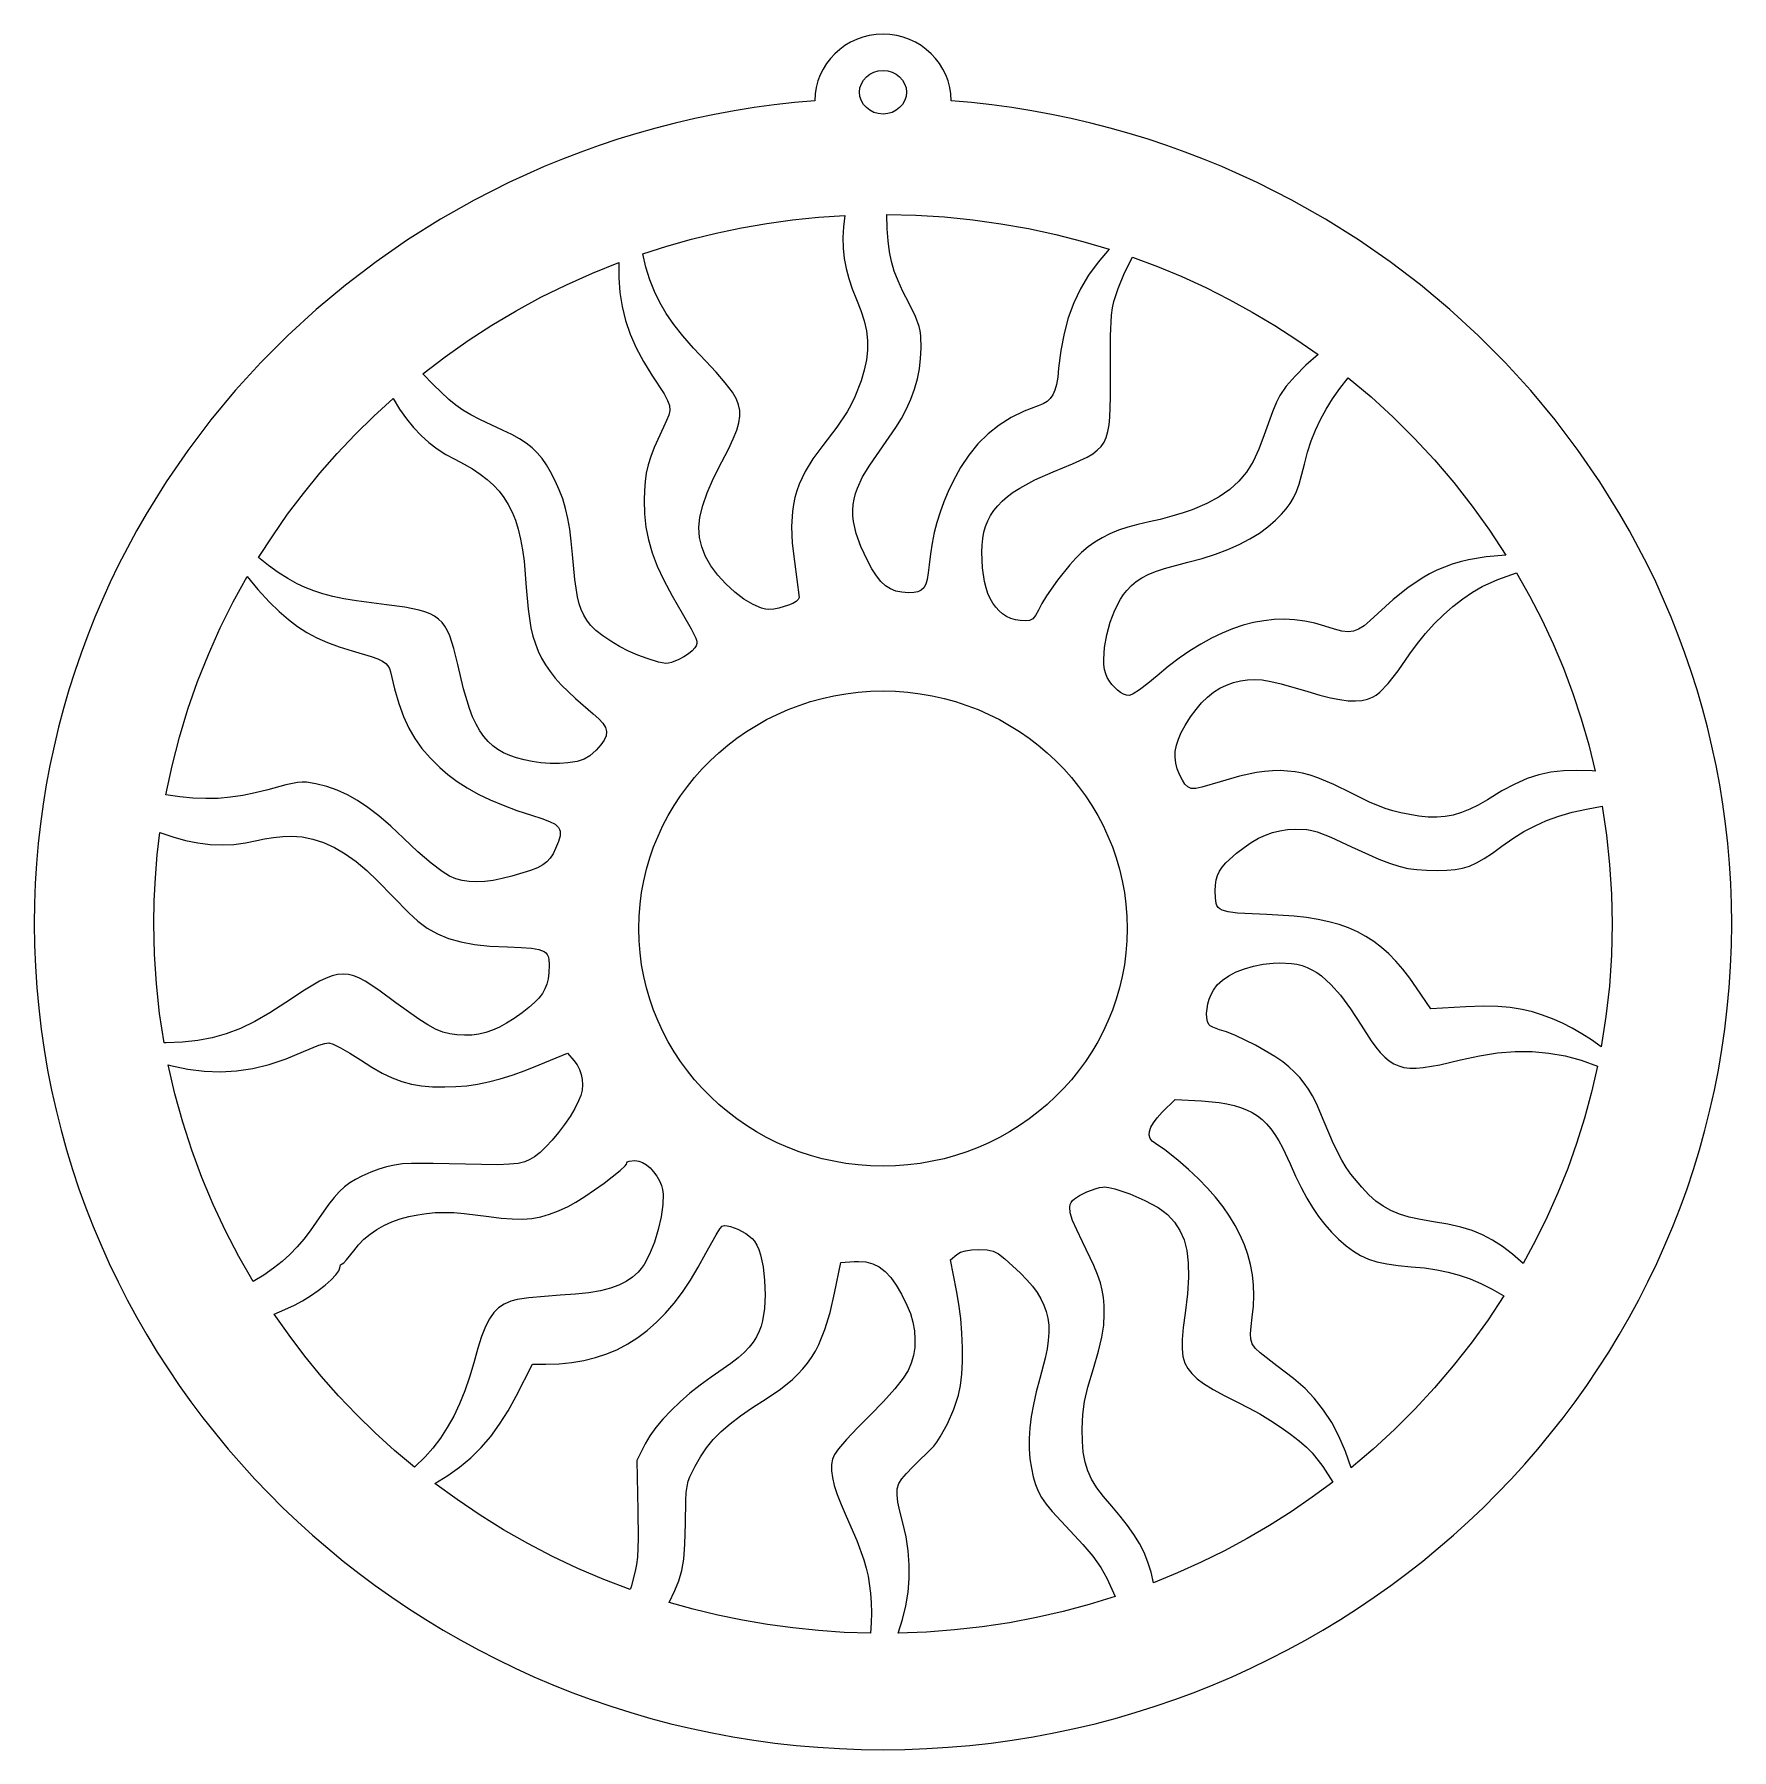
# Model space of a CAD drawing. Extents: x -179 to 389, y -139 to 436.
import ezdxf

# ---------------------------------------------------------------- set-up
doc = ezdxf.new("R2010")
doc.units = 0

msp = doc.modelspace()

# ---------------------------------------------------------------- linework, layer by layer
at = {"layer": 'Layer 1'}
for p, q in [((92.248442, 432.065126), (90.490697, 430.783153)), ((94.130674, 433.18067), (92.248442, 432.065126)), ((96.125876, 434.118559), (94.130674, 433.18067)), ((98.222533, 434.867568), (96.125876, 434.118559)), ((100.409131, 435.416473), (98.222533, 434.867568)), ((102.674153, 435.754048), (100.409131, 435.416473)), ((105.006084, 435.869067), (102.674153, 435.754048)), ((107.337877, 435.754048), (105.006084, 435.869067)), ((105.006084, 435.869067), (105.006084, 435.869067)), ((109.602512, 435.416473), (107.337877, 435.754048)), ((111.788509, 434.867568), (109.602512, 435.416473)), ((113.884387, 434.118559), (111.788509, 434.867568)), ((115.878667, 433.18067), (113.884387, 434.118559)), ((117.759869, 432.065126), (115.878667, 433.18067)), ((119.516514, 430.783153), (117.759869, 432.065126)), ((86.079534, 426.050913), (84.934888, 424.215476)), ((87.394727, 427.764822), (86.079534, 426.050913)), ((88.868954, 429.345977), (87.394727, 427.764822)), ((90.490697, 430.783153), (88.868954, 429.345977)), ((121.137121, 429.345977), (119.516514, 430.783153)), ((122.610211, 427.764822), (121.137121, 429.345977)), ((123.924304, 426.050913), (122.610211, 427.764822)), ((125.067921, 424.215476), (123.924304, 426.050913)), ((83.203301, 420.224919), (82.639392, 418.092249)), ((83.972305, 422.269737), (83.203301, 420.224919)), ((84.934888, 424.215476), (83.972305, 422.269737)), ((97.747293, 419.297028), (98.474611, 420.536086)), ((98.474611, 420.536086), (99.437501, 421.61566)), ((99.437501, 421.61566), (100.604029, 422.506405)), ((100.604029, 422.506405), (101.942259, 423.17898)), ((101.942259, 423.17898), (103.420255, 423.604043)), ((103.420255, 423.604043), (105.006084, 423.752251)), ((105.006084, 423.752251), (106.591388, 423.604043)), ((105.006084, 423.752251), (105.006084, 423.752251)), ((106.591388, 423.604043), (108.068004, 423.17898)), ((108.068004, 423.17898), (109.404284, 422.506405)), ((109.404284, 422.506405), (110.568576, 421.61566)), ((110.568576, 421.61566), (111.529231, 420.536086)), ((111.529231, 420.536086), (112.254599, 419.297028)), ((126.029581, 422.269737), (125.067921, 424.215476)), ((126.797804, 420.224919), (126.029581, 422.269737)), ((127.361112, 418.092249), (126.797804, 420.224919)), ((82.292092, 415.882952), (82.172917, 413.608253)), ((82.639392, 418.092249), (82.292092, 415.882952)), ((97.127116, 416.457823), (97.287483, 417.927826)), ((97.287483, 414.987296), (97.127116, 416.457823)), ((97.287483, 417.927826), (97.747293, 419.297028)), ((97.747293, 413.616713), (97.287483, 414.987296)), ((112.254599, 419.297028), (112.713029, 417.927826)), ((112.713029, 414.987296), (112.254599, 413.616713)), ((112.713029, 417.927826), (112.872873, 416.457823)), ((112.872873, 416.457823), (112.713029, 414.987296)), ((127.708024, 415.882952), (127.361112, 418.092249)), ((127.827061, 413.608253), (127.708024, 415.882952)), ((48.487674, 409.017075), (41.908404, 407.645284)), ((55.122105, 410.24018), (48.487674, 409.017075)), ((61.809771, 411.312724), (55.122105, 410.24018)), ((68.548746, 412.232834), (61.809771, 411.312724)), ((75.337103, 412.998635), (68.548746, 412.232834)), ((82.172917, 413.608253), (75.337103, 412.998635)), ((98.474611, 412.375701), (97.747293, 413.616713)), ((99.437501, 411.29389), (98.474611, 412.375701)), ((100.604029, 410.400906), (99.437501, 411.29389)), ((101.942259, 409.726378), (100.604029, 410.400906)), ((103.420255, 409.299934), (101.942259, 409.726378)), ((105.006084, 409.151202), (103.420255, 409.299934)), ((106.591388, 409.299934), (105.006084, 409.151202)), ((108.068004, 409.726378), (106.591388, 409.299934)), ((109.404284, 410.400906), (108.068004, 409.726378)), ((110.568576, 411.29389), (109.404284, 410.400906)), ((111.529231, 412.375701), (110.568576, 411.29389)), ((112.254599, 413.616713), (111.529231, 412.375701)), ((134.663087, 412.998893), (127.827061, 413.608253)), ((141.451644, 412.233339), (134.663087, 412.998893)), ((148.190805, 411.313467), (141.451644, 412.233339)), ((154.878644, 410.241149), (148.190805, 411.313467)), ((161.513236, 409.018261), (154.878644, 410.241149)), ((168.092654, 407.646677), (161.513236, 409.018261)), ((22.520826, 402.656531), (16.181465, 400.708734)), ((28.923054, 404.463138), (22.520826, 402.656531)), ((35.386222, 406.12668), (28.923054, 404.463138)), ((41.908404, 407.645284), (35.386222, 406.12668)), ((174.614973, 406.12827), (168.092654, 407.646677)), ((181.078266, 404.464914), (174.614973, 406.12827)), ((187.480609, 402.658484), (181.078266, 404.464914)), ((193.820074, 400.710855), (187.480609, 402.658484)), ((9.906896, 398.621621), (3.699046, 396.397065)), ((16.181465, 400.708734), (9.906896, 398.621621)), ((200.094735, 398.623899), (193.820074, 400.710855)), ((206.302668, 396.399492), (200.094735, 398.623899)), ((-8.508792, 391.543122), (-20.42664, 386.161898)), ((-2.440159, 394.03694), (-8.508792, 391.543122)), ((3.699046, 396.397065), (-2.440159, 394.03694)), ((212.441946, 394.039507), (206.302668, 396.399492)), ((218.510642, 391.545819), (212.441946, 394.039507)), ((230.428589, 386.164828), (218.510642, 391.545819)), ((-20.42664, 386.161898), (-32.039086, 380.268385)), ((242.041101, 380.271514), (230.428589, 386.164828)), ((-32.039086, 380.268385), (-43.330722, 373.877576)), ((253.33277, 373.880868), (242.041101, 380.271514)), ((-43.330722, 373.877576), (-54.286137, 367.004462)), ((66.07687, 372.513838), (74.707007, 373.7067)), ((74.707007, 373.7067), (83.431129, 374.603835)), ((83.431129, 374.603835), (92.24387, 375.199813)), ((92.24387, 375.199813), (91.765274, 371.398658)), ((92.24387, 375.199813), (92.24387, 375.199813)), ((106.296912, 375.516438), (116.001505, 375.282347)), ((106.416646, 370.715508), (106.296912, 375.516438)), ((106.296912, 375.516438), (106.296912, 375.516438)), ((116.001505, 375.282347), (125.609018, 374.68331)), ((125.609018, 374.68331), (135.112469, 373.726482)), ((135.112469, 373.726482), (144.504873, 372.419017)), ((264.288189, 367.007884), (253.33277, 373.880868)), ((40.804019, 367.21518), (49.120011, 369.262649)), ((49.120011, 369.262649), (57.546083, 371.030678)), ((57.546083, 371.030678), (66.07687, 372.513838)), ((91.765274, 371.398658), (91.563936, 367.761244)), ((106.683332, 366.617854), (106.416646, 370.715508)), ((144.504873, 372.419017), (153.779248, 370.768068)), ((153.779248, 370.768068), (162.928609, 368.78079)), ((162.928609, 368.78079), (171.945975, 366.464337)), ((-54.286137, 367.004462), (-64.889921, 359.664036)), ((24.523741, 362.30364), (32.603474, 364.8937)), ((25.534498, 357.834442), (24.523741, 362.30364)), ((32.603474, 364.8937), (40.804019, 367.21518)), ((91.563936, 367.761244), (91.639184, 364.245087)), ((91.639184, 364.245087), (91.990347, 360.807707)), ((107.139038, 363.025346), (106.683332, 366.617854)), ((107.825835, 359.739854), (107.139038, 363.025346)), ((171.945975, 366.464337), (180.824361, 363.825862)), ((180.824361, 363.825862), (177.115663, 359.535724)), ((274.89195, 359.667556), (264.288189, 367.007884)), ((-64.889921, 359.664036), (-75.126664, 351.87129)), ((7.631853, 355.873394), (16.53519, 359.44189)), ((16.53519, 359.44189), (16.507204, 354.329958)), ((16.53519, 359.44189), (16.53519, 359.44189)), ((26.870575, 353.650379), (25.534498, 357.834442)), ((91.990347, 360.807707), (92.616754, 357.406619)), ((92.616754, 357.406619), (93.517733, 353.999343)), ((108.78579, 356.56325), (107.825835, 359.739854)), ((110.060974, 353.297403), (108.78579, 356.56325)), ((177.115663, 359.535724), (173.915862, 355.14721)), ((185.934681, 355.902982), (188.605905, 361.21985)), ((188.605905, 361.21985), (196.949545, 358.090501)), ((188.605905, 361.21985), (188.605905, 361.21985)), ((196.949545, 358.090501), (205.142865, 354.675847)), ((285.128647, 351.874876), (274.89195, 359.667556)), ((-75.126664, 351.87129), (-84.980956, 343.641216)), ((-9.627224, 347.761398), (-1.091671, 351.977239)), ((-1.091671, 351.977239), (7.631853, 355.873394)), ((16.507204, 354.329958), (16.864792, 349.39928)), ((28.413947, 349.74026), (26.870575, 353.650379)), ((93.517733, 353.999343), (94.692614, 350.543395)), ((111.693455, 349.744184), (110.060974, 353.297403)), ((171.197402, 350.610424), (168.932731, 345.875472)), ((173.915862, 355.14721), (171.197402, 350.610424)), ((182.333962, 346.314003), (183.78354, 350.698318)), ((183.78354, 350.698318), (185.934681, 355.902982)), ((205.142865, 354.675847), (213.179421, 350.982149)), ((213.179421, 350.982149), (221.052767, 347.015666)), ((294.982871, 343.644837), (285.128647, 351.874876)), ((-17.966651, 343.233845), (-9.627224, 347.761398)), ((16.864792, 349.39928), (17.615965, 344.615817)), ((30.229557, 346.002705), (28.413947, 349.74026)), ((32.382349, 342.336335), (30.229557, 346.002705)), ((94.692614, 350.543395), (96.140724, 346.996293)), ((96.140724, 346.996293), (97.61903, 343.3272)), ((113.725302, 345.705465), (111.693455, 349.744184)), ((115.901703, 341.290998), (113.725302, 345.705465)), ((168.932731, 345.875472), (167.094293, 340.89246)), ((181.878769, 344.218142), (182.333962, 346.314003)), ((221.052767, 347.015666), (228.756459, 342.78266)), ((-84.980956, 343.641216), (-94.437386, 334.988807)), ((-26.101795, 338.402555), (-17.966651, 343.233845)), ((17.615965, 344.615817), (18.768734, 339.945533)), ((18.768734, 339.945533), (20.331111, 335.354388)), ((34.937267, 338.639771), (32.382349, 342.336335)), ((97.61903, 343.3272), (98.721065, 339.867562)), ((98.721065, 339.867562), (99.450528, 336.550353)), ((117.111053, 338.013024), (115.901703, 341.290998)), ((167.094293, 340.89246), (165.654535, 335.611492)), ((181.26616, 334.792468), (181.56715, 341.795004)), ((181.56715, 341.795004), (181.878769, 344.218142)), ((228.756459, 342.78266), (236.284053, 338.289391)), ((304.439215, 334.992433), (294.982871, 343.644837)), ((-94.437386, 334.988807), (-103.480546, 325.929054)), ((-34.0245, 333.2755), (-26.101795, 338.402555)), ((20.331111, 335.354388), (22.311105, 330.808346)), ((37.959254, 334.811632), (34.937267, 338.639771)), ((41.513256, 330.75054), (37.959254, 334.811632)), ((99.450528, 336.550353), (99.811112, 333.308547)), ((117.44022, 336.474909), (117.111053, 338.013024)), ((117.632187, 334.830542), (117.44022, 336.474909)), ((117.743941, 330.702549), (117.632187, 334.830542)), ((165.654535, 335.611492), (164.585902, 329.982673)), ((181.214045, 322.957545), (181.26616, 334.792468)), ((236.284053, 338.289391), (243.629104, 333.542118)), ((243.629104, 333.542118), (250.785167, 328.547102)), ((313.482272, 325.932657), (304.439215, 334.992433)), ((-49.199969, 322.165997), (-41.726611, 327.860656)), ((-41.726611, 327.860656), (-34.0245, 333.2755)), ((22.311105, 330.808346), (24.716729, 326.273369)), ((45.664216, 326.355116), (41.513256, 330.75054)), ((99.806514, 330.075116), (99.44043, 326.783035)), ((99.811112, 333.308547), (99.806514, 330.075116)), ((117.604735, 327.267514), (117.743941, 330.702549)), ((164.585902, 329.982673), (163.860841, 323.95611)), ((250.785167, 328.547102), (246.691192, 324.96483)), ((-103.480546, 325.929054), (-112.095024, 316.476951)), ((-45.692799, 318.537042), (-49.199969, 322.165997)), ((24.716729, 326.273369), (27.555993, 321.715417)), ((49.074785, 322.677645), (45.664216, 326.355116)), ((52.137781, 319.062128), (49.074785, 322.677645)), ((98.716555, 323.365277), (97.638585, 319.754814)), ((99.44043, 326.783035), (98.716555, 323.365277)), ((116.508504, 320.400013), (117.190987, 323.827104)), ((117.190987, 323.827104), (117.604735, 327.267514)), ((163.860841, 323.95611), (163.539222, 321.003624)), ((181.203153, 314.191447), (181.214045, 322.957545)), ((246.691192, 324.96483), (243.060507, 321.372573)), ((322.096634, 316.480501), (313.482272, 325.932657)), ((-112.095024, 316.476951), (-120.265411, 306.647488)), ((-40.481283, 313.563228), (-45.692799, 318.537042)), ((27.555993, 321.715417), (31.66123, 315.38651)), ((54.518265, 315.923864), (52.137781, 319.062128)), ((97.638585, 319.754814), (95.571252, 314.37667)), ((114.360556, 313.660569), (115.563091, 317.004937)), ((115.563091, 317.004937), (116.508504, 320.400013)), ((162.609838, 316.606958), (161.931405, 315.034179)), ((163.133999, 318.57534), (162.609838, 316.606958)), ((163.539222, 321.003624), (163.133999, 318.57534)), ((240.083332, 317.948695), (237.949884, 314.87156)), ((243.060507, 321.372573), (240.083332, 317.948695)), ((255.634102, 313.735489), (258.098537, 317.234216)), ((258.098537, 317.234216), (260.892648, 320.814273)), ((260.892648, 320.814273), (268.558798, 314.361568)), ((260.892648, 320.814273), (260.892648, 320.814273)), ((330.266894, 306.650959), (322.096634, 316.480501)), ((-65.654031, 307.886374), (-59.185677, 313.8121)), ((-59.185677, 313.8121), (-56.984474, 310.289302)), ((-59.185677, 313.8121), (-59.185677, 313.8121)), ((-38.149649, 311.64397), (-40.481283, 313.563228)), ((-35.767626, 309.949675), (-38.149649, 311.64397)), ((31.66123, 315.38651), (32.816845, 313.223778)), ((32.816845, 313.223778), (33.434172, 311.456371)), ((33.434172, 311.456371), (33.557997, 309.879919)), ((55.881298, 313.678149), (54.518265, 315.923864)), ((56.61549, 311.751209), (55.881298, 313.678149)), ((57.02258, 309.864391), (56.61549, 311.751209)), ((94.378721, 311.890255), (93.012809, 309.424591)), ((95.571252, 314.37667), (94.378721, 311.890255)), ((111.207339, 307.19874), (112.906703, 310.385605)), ((112.906703, 310.385605), (114.360556, 313.660569)), ((156.968263, 311.413093), (152.30932, 309.655767)), ((158.617129, 312.046459), (156.968263, 311.413093)), ((159.970386, 312.818229), (158.617129, 312.046459)), ((161.063366, 313.792703), (159.970386, 312.818229)), ((161.931405, 315.034179), (161.063366, 313.792703)), ((181.005446, 307.596042), (181.203153, 314.191447)), ((236.838183, 312.627498), (235.478383, 309.394994)), ((237.949884, 314.87156), (236.838183, 312.627498)), ((253.47119, 310.271313), (255.634102, 313.735489)), ((268.558798, 314.361568), (275.942666, 307.610183)), ((-120.265411, 306.647488), (-127.976296, 296.455659)), ((-71.897614, 301.738112), (-65.654031, 307.886374)), ((-56.984474, 310.289302), (-54.686539, 307.070568)), ((-54.686539, 307.070568), (-52.284797, 304.144403)), ((-33.160361, 308.365241), (-35.767626, 309.949675)), ((-30.152998, 306.775567), (-33.160361, 308.365241)), ((-22.238565, 303.120089), (-30.152998, 306.775567)), ((32.504285, 306.482409), (31.41632, 304.252616)), ((33.233106, 308.290054), (32.504285, 306.482409)), ((33.557997, 309.879919), (33.233106, 308.290054)), ((56.002411, 303.241323), (56.743922, 305.729784)), ((56.743922, 305.729784), (57.074684, 307.897361)), ((57.074684, 307.897361), (57.02258, 309.864391)), ((93.012809, 309.424591), (89.558434, 304.212465)), ((109.268271, 304.118667), (111.207339, 307.19874)), ((143.941186, 304.952876), (140.228198, 302.00374)), ((147.967594, 307.502956), (143.941186, 304.952876)), ((152.30932, 309.655767), (147.967594, 307.502956)), ((180.37339, 302.737445), (180.759183, 304.97676)), ((180.759183, 304.97676), (181.005446, 307.596042)), ((235.478383, 309.394994), (232.701307, 301.69531)), ((249.937332, 303.259489), (251.581651, 306.794906)), ((251.581651, 306.794906), (253.47119, 310.271313)), ((275.942666, 307.610183), (283.034218, 300.56964)), ((337.977643, 296.459025), (330.266894, 306.650959)), ((-77.909791, 295.373733), (-71.897614, 301.738112)), ((-52.284797, 304.144403), (-49.772175, 301.49931)), ((-49.772175, 301.49931), (-47.141601, 299.123792)), ((-47.141601, 299.123792), (-44.386001, 297.006353)), ((-19.362604, 301.766571), (-22.238565, 303.120089)), ((-16.827086, 300.380562), (-19.362604, 301.766571)), ((-14.589292, 298.924853), (-16.827086, 300.380562)), ((-12.606503, 297.362233), (-14.589292, 298.924853)), ((31.41632, 304.252616), (28.283992, 297.440654)), ((53.175617, 296.820409), (54.82227, 300.311643)), ((54.82227, 300.311643), (56.002411, 303.241323)), ((89.558434, 304.212465), (84.803305, 298.054177)), ((100.62212, 291.490405), (109.268271, 304.118667)), ((140.228198, 302.00374), (136.826732, 298.653763)), ((178.069421, 297.756939), (179.059451, 299.18177)), ((179.059451, 299.18177), (179.817127, 300.82386)), ((179.817127, 300.82386), (180.37339, 302.737445)), ((232.701307, 301.69531), (230.975166, 296.923517)), ((247.271751, 295.824502), (248.510083, 299.618281)), ((248.510083, 299.618281), (249.937332, 303.259489)), ((283.034218, 300.56964), (289.823418, 293.249459)), ((-127.976296, 296.455659), (-135.212271, 285.916456)), ((-83.683932, 288.799654), (-77.909791, 295.373733)), ((-44.386001, 297.006353), (-41.498302, 295.135497)), ((-41.498302, 295.135497), (-38.47143, 293.499726)), ((-38.47143, 293.499726), (-35.356586, 291.889891)), ((-10.836003, 295.655489), (-12.606503, 297.362233)), ((-9.235072, 293.767413), (-10.836003, 295.655489)), ((-7.760992, 291.660792), (-9.235072, 293.767413)), ((27.160374, 294.449543), (26.298268, 291.607323)), ((28.283992, 297.440654), (27.160374, 294.449543)), ((51.034569, 292.647285), (53.175617, 296.820409)), ((81.519684, 293.663898), (78.893701, 289.382819)), ((84.803305, 298.054177), (81.519684, 293.663898)), ((133.734889, 294.90116), (130.950771, 290.744145)), ((136.826732, 298.653763), (133.734889, 294.90116)), ((168.550997, 291.99343), (173.395789, 294.243648)), ((173.395789, 294.243648), (175.268532, 295.342114)), ((175.268532, 295.342114), (176.816095, 296.495133)), ((176.816095, 296.495133), (178.069421, 297.756939)), ((230.975166, 296.923517), (229.047221, 292.790151)), ((246.194185, 291.831372), (247.271751, 295.824502)), ((289.823418, 293.249459), (296.30023, 285.659163)), ((345.213476, 285.91969), (337.977643, 296.459025)), ((-89.213402, 282.022294), (-83.683932, 288.799654)), ((-35.356586, 291.889891), (-32.51766, 290.244581)), ((-32.51766, 290.244581), (-29.941768, 288.540673)), ((-29.941768, 288.540673), (-27.616029, 286.755045)), ((-6.371046, 289.298416), (-7.760992, 291.660792)), ((-4.803639, 286.243132), (-6.371046, 289.298416)), ((25.672532, 288.818225), (25.258026, 285.986485)), ((26.298268, 291.607323), (25.672532, 288.818225)), ((48.256711, 287.126844), (51.034569, 292.647285)), ((78.893701, 289.382819), (76.896007, 285.090699)), ((96.418069, 283.82223), (98.184948, 287.575291)), ((98.184948, 287.575291), (100.62212, 291.490405)), ((130.950771, 290.744145), (128.47248, 286.180933)), ((155.904254, 286.589931), (162.034186, 289.310594)), ((162.034186, 289.310594), (168.550997, 291.99343)), ((226.835049, 289.2095), (224.256228, 286.095853)), ((229.047221, 292.790151), (226.835049, 289.2095)), ((244.402068, 285.19942), (246.194185, 291.831372)), ((-135.212271, 285.916456), (-141.957923, 275.04487)), ((-94.491571, 275.048074), (-89.213402, 282.022294)), ((-27.616029, 286.755045), (-25.527561, 284.864574)), ((-25.527561, 284.864574), (-23.663483, 282.846139)), ((-23.663483, 282.846139), (-22.010912, 280.676617)), ((-3.464045, 283.228506), (-4.803639, 286.243132)), ((-2.331798, 280.176394), (-3.464045, 283.228506)), ((25.029611, 283.016333), (24.962145, 279.812005)), ((25.258026, 285.986485), (25.029611, 283.016333)), ((44.589187, 277.982068), (46.114799, 282.276158)), ((46.114799, 282.276158), (48.256711, 287.126844)), ((76.123597, 282.902923), (75.497254, 280.667297)), ((76.896007, 285.090699), (76.123597, 282.902923)), ((95.319063, 280.139102), (95.785233, 281.977682)), ((95.785233, 281.977682), (96.418069, 283.82223)), ((126.830417, 282.648622), (125.388754, 279.184567)), ((128.47248, 286.180933), (126.830417, 282.648622)), ((146.669249, 280.975246), (148.620797, 282.42414)), ((148.620797, 282.42414), (150.804906, 283.836604)), ((150.804906, 283.836604), (155.904254, 286.589931)), ((221.228336, 283.3635), (217.668952, 280.926728)), ((224.256228, 286.095853), (221.228336, 283.3635)), ((242.571828, 280.600172), (243.527592, 282.714992)), ((243.527592, 282.714992), (244.402068, 285.19942)), ((296.30023, 285.659163), (302.454618, 277.808274)), ((351.958983, 275.047949), (345.213476, 285.91969)), ((-22.010912, 280.676617), (-20.556966, 278.332886)), ((-20.556966, 278.332886), (-19.288763, 275.791823)), ((-1.386432, 277.008654), (-2.331798, 280.176394)), ((-0.607479, 273.647142), (-1.386432, 277.008654)), ((24.962145, 279.812005), (25.112407, 275.159913)), ((43.660233, 274.131418), (44.589187, 277.982068)), ((74.668094, 275.992373), (74.379181, 270.945686)), ((75.013309, 278.36879), (74.668094, 275.992373)), ((75.497254, 280.667297), (75.013309, 278.36879)), ((94.885513, 276.43379), (95.019257, 278.294977)), ((94.917528, 274.544028), (94.885513, 276.43379)), ((95.019257, 278.294977), (95.319063, 280.139102)), ((125.388754, 279.184567), (124.138784, 275.75845)), ((141.02143, 274.62696), (142.126352, 276.31578)), ((142.126352, 276.31578), (143.430388, 277.930487)), ((143.430388, 277.930487), (144.9419, 279.480502)), ((144.9419, 279.480502), (146.669249, 280.975246)), ((208.626016, 276.597087), (205.554933, 275.510547)), ((213.495652, 278.699828), (208.626016, 276.597087)), ((217.668952, 280.926728), (213.495652, 278.699828)), ((238.499232, 275.087654), (240.129406, 276.925072)), ((240.129406, 276.925072), (241.463019, 278.716388)), ((241.463019, 278.716388), (242.571828, 280.600172)), ((302.454618, 277.808274), (308.276548, 269.706311)), ((-141.957923, 275.04487), (-145.142063, 269.489119)), ((-99.511803, 267.88341), (-94.491571, 275.048074)), ((-19.288763, 275.791823), (-18.193423, 273.030307)), ((-18.193423, 273.030307), (-17.258062, 270.025215)), ((0.025528, 270.013713), (-0.607479, 273.647142)), ((25.112407, 275.159913), (25.581064, 270.762734)), ((25.581064, 270.762734), (26.414914, 266.480646)), ((43.308289, 270.611049), (43.660233, 274.131418)), ((43.513712, 267.307804), (43.308289, 270.611049)), ((74.379181, 270.945686), (74.601167, 265.406994)), ((95.115, 272.614176), (94.917528, 274.544028)), ((96.005106, 268.58814), (95.115, 272.614176)), ((123.071799, 272.339949), (122.179091, 268.898745)), ((124.138784, 275.75845), (123.071799, 272.339949)), ((138.81773, 269.02161), (139.37548, 270.989296)), ((139.37548, 270.989296), (140.10726, 272.854606)), ((140.10726, 272.854606), (141.02143, 274.62696)), ((187.017422, 270.724864), (183.890856, 269.683775)), ((190.448348, 271.655966), (187.017422, 270.724864)), ((194.219816, 272.493212), (190.448348, 271.655966)), ((197.877977, 273.324216), (194.219816, 272.493212)), ((201.814301, 274.374793), (197.877977, 273.324216)), ((205.554933, 275.510547), (201.814301, 274.374793)), ((231.135712, 268.749085), (233.995346, 270.847501)), ((233.995346, 270.847501), (236.500741, 273.065564)), ((236.500741, 273.065564), (238.499232, 275.087654)), ((355.143051, 269.492111), (351.958983, 275.047949)), ((-145.142063, 269.489119), (-148.197844, 263.855895)), ((-104.267468, 260.534721), (-99.511803, 267.88341)), ((-17.258062, 270.025215), (-16.469799, 266.753425)), ((-16.469799, 266.753425), (-15.815752, 263.191814)), ((0.533054, 266.030225), (0.025528, 270.013713)), ((0.935568, 261.618534), (0.533054, 266.030225)), ((26.414914, 266.480646), (27.660756, 262.173829)), ((44.256857, 264.108525), (43.513712, 267.307804)), ((74.601167, 265.406994), (75.304704, 259.256057)), ((97.553414, 264.263565), (96.005106, 268.58814)), ((121.451955, 265.404518), (120.881682, 261.826949)), ((122.179091, 268.898745), (121.451955, 265.404518)), ((138.105032, 262.410082), (138.190867, 264.741424)), ((138.190867, 264.741424), (138.425646, 266.942126)), ((138.425646, 266.942126), (138.81773, 269.02161)), ((175.975524, 265.739281), (173.704602, 264.096938)), ((178.406087, 267.207114), (175.975524, 265.739281)), ((181.032471, 268.516569), (178.406087, 267.207114)), ((183.890856, 269.683775), (181.032471, 268.516569)), ((220.5453, 263.226148), (224.399296, 264.932966)), ((224.399296, 264.932966), (227.933231, 266.775759)), ((227.933231, 266.775759), (231.135712, 268.749085)), ((308.276548, 269.706311), (313.755984, 261.362798)), ((358.198759, 263.858794), (355.143051, 269.492111)), ((-148.197844, 263.855895), (-151.12334, 258.147071)), ((-100.959619, 257.923145), (-104.267468, 260.534721)), ((-15.815752, 263.191814), (-15.283039, 259.317261)), ((-15.283039, 259.317261), (-14.530088, 250.536838)), ((1.708247, 253.257603), (0.935568, 261.618534)), ((27.660756, 262.173829), (29.365387, 257.702463)), ((45.518078, 260.900055), (44.256857, 264.108525)), ((47.279326, 257.788153), (45.518078, 260.900055)), ((75.304704, 259.256057), (76.87562, 247.139267)), ((99.757504, 259.548332), (97.553414, 264.263565)), ((101.288305, 256.746562), (99.757504, 259.548332)), ((120.881682, 261.826949), (120.459565, 258.135717)), ((138.316228, 257.128851), (138.105032, 262.410082)), ((169.623063, 260.353521), (167.583256, 258.109755)), ((171.55714, 262.263956), (169.623063, 260.353521)), ((173.704602, 264.096938), (171.55714, 262.263956)), ((199.304569, 256.868623), (207.17687, 258.97598)), ((207.17687, 258.97598), (211.922694, 260.242212)), ((211.922694, 260.242212), (216.382636, 261.66075)), ((216.382636, 261.66075), (220.5453, 263.226148)), ((298.416136, 259.114617), (295.730088, 258.311831)), ((301.206296, 259.790742), (298.416136, 259.114617)), ((307.168539, 260.789844), (301.206296, 259.790742)), ((313.755984, 261.362798), (307.168539, 260.789844)), ((361.124182, 258.149872), (358.198759, 263.858794)), ((-151.12334, 258.147071), (-153.916624, 252.364522)), ((-112.745074, 245.710677), (-108.054721, 254.214499)), ((-108.054721, 254.214499), (-104.482723, 249.81793)), ((-108.054721, 254.214499), (-108.054721, 254.214499)), ((-97.666199, 255.569792), (-100.959619, 257.923145)), ((-94.434152, 253.513008), (-97.666199, 255.569792)), ((-91.31042, 251.791138), (-94.434152, 253.513008)), ((2.635095, 247.375383), (1.708247, 253.257603)), ((29.365387, 257.702463), (31.575607, 252.926727)), ((31.575607, 252.926727), (34.338213, 247.706801)), ((49.602004, 254.677651), (47.279326, 257.788153)), ((52.333255, 251.696005), (49.602004, 254.677651)), ((102.77834, 254.435018), (101.288305, 256.746562)), ((104.27547, 252.576388), (102.77834, 254.435018)), ((119.787037, 253.256689), (119.30149, 251.606204)), ((120.157742, 255.412585), (119.787037, 253.256689)), ((120.459565, 258.135717), (120.157742, 255.412585)), ((139.009276, 252.50118), (138.316228, 257.128851)), ((163.469736, 253.000139), (159.783145, 247.690933)), ((167.583256, 258.109755), (163.469736, 253.000139)), ((189.880593, 252.524248), (191.692451, 253.739769)), ((191.692451, 253.739769), (193.801481, 254.838813)), ((193.801481, 254.838813), (196.306062, 255.866668)), ((196.306062, 255.866668), (199.304569, 256.868623)), ((285.679114, 253.699934), (280.826015, 250.459623)), ((288.122667, 255.076437), (285.679114, 253.699934)), ((290.60075, 256.299449), (288.122667, 255.076437)), ((293.130758, 257.375678), (290.60075, 256.299449)), ((295.730088, 258.311831), (293.130758, 257.375678)), ((305.816141, 250.853455), (311.040014, 253.20222)), ((311.040014, 253.20222), (317.311871, 255.480977)), ((317.311871, 255.480977), (321.672836, 247.721947)), ((317.311871, 255.480977), (317.311871, 255.480977)), ((363.917395, 252.367219), (361.124182, 258.149872)), ((-153.916624, 252.364522), (-156.57577, 246.510121)), ((-104.482723, 249.81793), (-100.553283, 245.5927)), ((-88.61327, 250.530081), (-91.31042, 251.791138)), ((-85.776712, 249.413898), (-88.61327, 250.530081)), ((-82.720373, 248.423524), (-85.776712, 249.413898)), ((-79.363881, 247.539895), (-82.720373, 248.423524)), ((-75.626865, 246.743947), (-79.363881, 247.539895)), ((-14.530088, 250.536838), (-13.921815, 243.253839)), ((3.215545, 245.090781), (2.635095, 247.375383)), ((34.338213, 247.706801), (37.700004, 241.902865)), ((55.320224, 248.970668), (52.333255, 251.696005)), ((58.410054, 246.629097), (55.320224, 248.970668)), ((76.87562, 247.139267), (76.611732, 246.502448)), ((105.827555, 251.133363), (104.27547, 252.576388)), ((107.482454, 250.068629), (105.827555, 251.133363)), ((109.288029, 249.344878), (107.482454, 250.068629)), ((111.292139, 248.924797), (109.288029, 249.344878)), ((113.542645, 248.771075), (111.292139, 248.924797)), ((115.291753, 248.821878), (113.542645, 248.771075)), ((116.696235, 249.068967), (115.291753, 248.821878)), ((117.802046, 249.574168), (116.696235, 249.068967)), ((118.655146, 250.399305), (117.802046, 249.574168)), ((119.30149, 251.606204), (118.655146, 250.399305)), ((139.533392, 250.437305), (139.009276, 252.50118)), ((140.174248, 248.542668), (139.533392, 250.437305)), ((140.930602, 246.819221), (140.174248, 248.542668)), ((159.783145, 247.690933), (158.276999, 245.197678)), ((184.592018, 246.564107), (185.64188, 248.15768)), ((185.64188, 248.15768), (186.754889, 249.562624)), ((186.754889, 249.562624), (188.267531, 251.146963)), ((188.267531, 251.146963), (189.880593, 252.524248)), ((280.826015, 250.459623), (275.902286, 246.524856)), ((299.26187, 246.749671), (302.548941, 248.977219)), ((302.548941, 248.977219), (305.816141, 250.853455)), ((321.672836, 247.721947), (325.74277, 239.791332)), ((366.57647, 246.512709), (363.917395, 252.367219)), ((-156.57577, 246.510121), (-159.098852, 240.585743)), ((-117.086104, 237.004805), (-112.745074, 245.710677)), ((-100.553283, 245.5927), (-97.344192, 242.493991)), ((-97.344192, 242.493991), (-94.256389, 239.813856)), ((-71.428952, 246.016615), (-75.626865, 246.743947)), ((-61.328949, 244.691542), (-71.428952, 246.016615)), ((-55.256968, 243.907585), (-61.328949, 244.691542)), ((-50.463285, 242.964012), (-55.256968, 243.907585)), ((-48.484085, 242.380724), (-50.463285, 242.964012)), ((-46.750393, 241.695557), (-48.484085, 242.380724)), ((-45.237523, 240.887854), (-46.750393, 241.695557)), ((-13.921815, 243.253839), (-12.955194, 237.048129)), ((3.905592, 243.098246), (3.215545, 245.090781)), ((4.72892, 241.288575), (3.905592, 243.098246)), ((37.700004, 241.902865), (40.77273, 236.656954)), ((61.44989, 244.798745), (58.410054, 246.629097)), ((64.286874, 243.607067), (61.44989, 244.798745)), ((65.581529, 243.29056), (64.286874, 243.607067)), ((66.76815, 243.181518), (65.581529, 243.29056)), ((68.395372, 243.284897), (66.76815, 243.181518)), ((70.1003, 243.571299), (68.395372, 243.284897)), ((73.379981, 244.550748), (70.1003, 243.571299)), ((74.773089, 245.172583), (73.379981, 244.550748)), ((75.880614, 245.835018), (74.773089, 245.172583)), ((76.611732, 246.502448), (75.880614, 245.835018)), ((141.801213, 245.268911), (140.930602, 246.819221)), ((142.784841, 243.89369), (141.801213, 245.268911)), ((143.880244, 242.695506), (142.784841, 243.89369)), ((145.086182, 241.676309), (143.880244, 242.695506)), ((146.401412, 240.838049), (145.086182, 241.676309)), ((157.090048, 242.93796), (156.128512, 241.160962)), ((158.276999, 245.197678), (157.090048, 242.93796)), ((181.152819, 238.871397), (182.707491, 242.92465)), ((182.707491, 242.92465), (184.592018, 246.564107)), ((270.768761, 241.84197), (268.246768, 239.464693)), ((275.902286, 246.524856), (270.768761, 241.84197)), ((289.716439, 238.364366), (292.80212, 241.402723)), ((292.80212, 241.402723), (295.99843, 244.211332)), ((295.99843, 244.211332), (299.26187, 246.749671)), ((369.099483, 240.588217), (366.57647, 246.512709)), ((-159.098852, 240.585743), (-161.483943, 234.593262)), ((-121.068878, 228.105812), (-117.086104, 237.004805)), ((-94.256389, 239.813856), (-91.192953, 237.495156)), ((-91.192953, 237.495156), (-88.056963, 235.480753)), ((-43.920785, 239.936955), (-45.237523, 240.887854)), ((-42.77549, 238.822204), (-43.920785, 239.936955)), ((-41.776951, 237.522942), (-42.77549, 238.822204)), ((-40.900479, 236.018511), (-41.776951, 237.522942)), ((-40.121386, 234.288253), (-40.900479, 236.018511)), ((-12.955194, 237.048129), (-12.295408, 234.26985)), ((5.709216, 239.552563), (4.72892, 241.288575)), ((6.983148, 237.909444), (5.709216, 239.552563)), ((8.81631, 236.149888), (6.983148, 237.909444)), ((11.109166, 234.33699), (8.81631, 236.149888)), ((40.77273, 236.656954), (42.292707, 233.556357)), ((147.824694, 240.182675), (146.401412, 240.838049)), ((149.354787, 239.712137), (147.824694, 240.182675)), ((150.990449, 239.428384), (149.354787, 239.712137)), ((152.73044, 239.333367), (150.990449, 239.428384)), ((154.10929, 239.491991), (152.73044, 239.333367)), ((155.188453, 240.056748), (154.10929, 239.491991)), ((156.128512, 241.160962), (155.188453, 240.056748)), ((179.979515, 234.631497), (181.152819, 238.871397)), ((222.137453, 236.686047), (218.604476, 235.247977)), ((225.648654, 237.855848), (222.137453, 236.686047)), ((229.13898, 238.757676), (225.648654, 237.855848)), ((232.609331, 239.391825), (229.13898, 238.757676)), ((236.060608, 239.758589), (232.609331, 239.391825)), ((239.493712, 239.858264), (236.060608, 239.758589)), ((242.909542, 239.691143), (239.493712, 239.858264)), ((246.309, 239.257523), (242.909542, 239.691143)), ((249.692985, 238.557697), (246.309, 239.257523)), ((253.062399, 237.59196), (249.692985, 238.557697)), ((256.254103, 236.584616), (253.062399, 237.59196)), ((258.798517, 235.929034), (256.254103, 236.584616)), ((260.879514, 235.669131), (258.798517, 235.929034)), ((262.680964, 235.848827), (260.879514, 235.669131)), ((264.386742, 236.51204), (262.680964, 235.848827)), ((266.180719, 237.702689), (264.386742, 236.51204)), ((268.246768, 239.464693), (266.180719, 237.702689)), ((286.784889, 235.136783), (289.716439, 238.364366)), ((325.74277, 239.791332), (329.514558, 231.696032)), ((371.484507, 234.595615), (369.099483, 240.588217)), ((-161.483943, 234.593262), (-163.729118, 228.534552)), ((-88.056963, 235.480753), (-84.751496, 233.713505)), ((-84.751496, 233.713505), (-81.179631, 232.136275)), ((-81.179631, 232.136275), (-77.244448, 230.691921)), ((-77.244448, 230.691921), (-72.849023, 229.323306)), ((-38.75658, 230.067622), (-40.121386, 234.288253)), ((-37.485026, 224.695784), (-38.75658, 230.067622)), ((-12.295408, 234.26985), (-11.49552, 231.665605)), ((-11.49552, 231.665605), (-10.538692, 229.203631)), ((13.76218, 232.533848), (11.109166, 234.33699)), ((16.675813, 230.803557), (13.76218, 232.533848)), ((19.750531, 229.209213), (16.675813, 230.803557)), ((41.950016, 230.321873), (41.089947, 229.3489)), ((42.358863, 231.030689), (41.950016, 230.321873)), ((42.292707, 233.556357), (42.57007, 232.539518)), ((42.578835, 231.733766), (42.358863, 231.030689)), ((42.57007, 232.539518), (42.578835, 231.733766)), ((178.983062, 226.50034), (179.239092, 230.432096)), ((179.239092, 230.432096), (179.979515, 234.631497)), ((211.469596, 231.565851), (207.86589, 229.321207)), ((215.048824, 233.541343), (211.469596, 231.565851)), ((218.604476, 235.247977), (215.048824, 233.541343)), ((281.558182, 228.276024), (284.05097, 231.760495)), ((284.05097, 231.760495), (286.784889, 235.136783)), ((329.514558, 231.696032), (332.981081, 223.442949)), ((373.729617, 228.53678), (371.484507, 234.595615)), ((-163.729118, 228.534552), (-165.83245, 222.411486)), ((-124.684461, 219.022629), (-121.068878, 228.105812)), ((-72.849023, 229.323306), (-66.462992, 227.366192)), ((-66.462992, 227.366192), (-64.317395, 226.571874)), ((-64.317395, 226.571874), (-62.737111, 225.826822)), ((-62.737111, 225.826822), (-61.622418, 225.075868)), ((-61.622418, 225.075868), (-60.873591, 224.263842)), ((-60.873591, 224.263842), (-60.390909, 223.335575)), ((-35.575051, 216.61577), (-37.485026, 224.695784)), ((-10.538692, 229.203631), (-9.408086, 226.852165)), ((-9.408086, 226.852165), (-8.086863, 224.579444)), ((-8.086863, 224.579444), (-6.558185, 222.353707)), ((22.886797, 227.813913), (19.750531, 229.209213)), ((25.985074, 226.680752), (22.886797, 227.813913)), ((29.812645, 225.500478), (25.985074, 226.680752)), ((32.208148, 225.074425), (29.812645, 225.500478)), ((33.168889, 225.135742), (32.208148, 225.074425)), ((34.131628, 225.375426), (33.168889, 225.135742)), ((36.543124, 226.376313), (34.131628, 225.375426)), ((38.209271, 227.246629), (36.543124, 226.376313)), ((39.783955, 228.280655), (38.209271, 227.246629)), ((41.089947, 229.3489), (39.783955, 228.280655)), ((179.052792, 224.705812), (178.983062, 226.50034)), ((179.262938, 223.063376), (179.052792, 224.705812)), ((204.236808, 226.807115), (200.581448, 224.023281)), ((207.86589, 229.321207), (204.236808, 226.807115)), ((277.612659, 222.61966), (281.558182, 228.276024)), ((375.832886, 222.413584), (373.729617, 228.53678)), ((-165.83245, 222.411486), (-167.792012, 216.225939)), ((-127.923921, 209.764186), (-124.684461, 219.022629)), ((-60.390909, 223.335575), (-60.074646, 222.235899)), ((-60.074646, 222.235899), (-58.716202, 216.570066)), ((-6.558185, 222.353707), (-4.805214, 220.143189)), ((-4.805214, 220.143189), (-2.811111, 217.916128)), ((179.619939, 221.601425), (179.262938, 223.063376)), ((180.130233, 220.348351), (179.619939, 221.601425)), ((180.852046, 219.120457), (180.130233, 220.348351)), ((181.689536, 217.983956), (180.852046, 219.120457)), ((196.898909, 220.96941), (193.786337, 218.39311)), ((200.581448, 224.023281), (196.898909, 220.96941)), ((220.099563, 217.844782), (222.447685, 218.667837)), ((222.447685, 218.667837), (224.824344, 219.267667)), ((224.824344, 219.267667), (227.123607, 219.623121)), ((227.123607, 219.623121), (229.49044, 219.716766)), ((229.49044, 219.716766), (232.069809, 219.531171)), ((232.069809, 219.531171), (235.006678, 219.048905)), ((235.006678, 219.048905), (238.446014, 218.252535)), ((274.287165, 218.399626), (277.612659, 222.61966)), ((332.981081, 223.442949), (336.135225, 215.038983)), ((377.792389, 216.227902), (375.832886, 222.413584)), ((-167.792012, 216.225939), (-169.60588, 209.979785)), ((-58.716202, 216.570066), (-57.283295, 211.627227)), ((-33.577685, 210.02029), (-35.575051, 216.61577)), ((-2.811111, 217.916128), (1.967841, 213.285325)), ((1.967841, 213.285325), (7.91338, 208.207196)), ((80.684083, 212.274014), (84.5659, 213.347247)), ((84.5659, 213.347247), (88.52333, 214.236589)), ((88.52333, 214.236589), (92.551218, 214.937027)), ((92.551218, 214.937027), (96.644409, 215.443548)), ((96.644409, 215.443548), (100.79775, 215.751137)), ((100.79775, 215.751137), (105.006084, 215.854781)), ((105.006084, 215.854781), (109.21438, 215.751137)), ((105.006084, 215.854781), (105.006084, 215.854781)), ((109.21438, 215.751137), (113.367617, 215.443548)), ((113.367617, 215.443548), (117.460642, 214.937027)), ((117.460642, 214.937027), (121.488306, 214.236589)), ((121.488306, 214.236589), (125.445459, 213.347247)), ((125.445459, 213.347247), (129.32695, 212.274014)), ((183.600939, 216.074305), (181.689536, 217.983956)), ((184.619545, 215.345738), (183.600939, 216.074305)), ((185.643218, 214.797733), (184.619545, 215.345738)), ((186.644304, 214.452583), (185.643218, 214.797733)), ((187.595152, 214.332579), (186.644304, 214.452583)), ((188.830254, 214.856485), (187.595152, 214.332579)), ((190.995384, 216.282732), (188.830254, 214.856485)), ((193.786337, 218.39311), (190.995384, 216.282732)), ((211.782537, 211.904281), (213.731533, 213.813951)), ((213.731533, 213.813951), (215.757016, 215.43149)), ((215.757016, 215.43149), (217.874517, 216.77055)), ((217.874517, 216.77055), (220.099563, 217.844782)), ((238.446014, 218.252535), (247.411948, 215.647762)), ((247.411948, 215.647762), (251.397341, 214.474507)), ((251.397341, 214.474507), (254.948488, 213.576175)), ((254.948488, 213.576175), (258.100028, 212.949641)), ((258.100028, 212.949641), (260.886603, 212.59178)), ((263.342853, 212.499469), (265.503418, 212.669581)), ((265.503418, 212.669581), (267.402939, 213.098993)), ((267.402939, 213.098993), (269.076057, 213.784579)), ((269.076057, 213.784579), (270.231678, 214.498024)), ((270.231678, 214.498024), (271.476649, 215.49493)), ((271.476649, 215.49493), (274.287165, 218.399626)), ((336.135225, 215.038983), (338.969871, 206.491037)), ((379.606199, 209.981608), (377.792389, 216.227902)), ((-169.60588, 209.979785), (-171.272125, 203.674897)), ((-130.778323, 200.339412), (-127.923921, 209.764186)), ((-57.283295, 211.627227), (-55.712127, 207.283589)), ((-55.712127, 207.283589), (-53.938904, 203.415363)), ((-32.506046, 207.226769), (-33.577685, 210.02029)), ((-31.364338, 204.741403), (-32.506046, 207.226769)), ((7.91338, 208.207196), (9.798954, 206.544466)), ((66.016042, 206.242451), (69.543859, 208.001109)), ((69.543859, 208.001109), (73.167907, 209.595931)), ((73.167907, 209.595931), (76.883034, 211.021904)), ((76.883034, 211.021904), (80.684083, 212.274014)), ((129.32695, 212.274014), (133.127628, 211.021904)), ((133.127628, 211.021904), (136.842344, 209.595931)), ((136.842344, 209.595931), (140.465947, 208.001109)), ((140.465947, 208.001109), (143.993287, 206.242451)), ((206.239186, 204.285978), (208.051893, 207.153946)), ((208.051893, 207.153946), (209.894501, 209.68883)), ((209.894501, 209.68883), (211.782537, 211.904281)), ((260.886603, 212.59178), (263.342853, 212.499469)), ((381.272391, 203.676576), (379.606199, 209.981608)), ((-171.272125, 203.674897), (-172.788823, 197.313151)), ((-53.938904, 203.415363), (-51.899827, 199.898757)), ((-30.136488, 202.5432), (-31.364338, 204.741403)), ((-28.806423, 200.611167), (-30.136488, 202.5432)), ((9.798954, 206.544466), (11.170135, 205.033451)), ((11.170135, 205.033451), (12.031279, 203.619021)), ((12.031279, 203.619021), (12.386742, 202.246044)), ((12.386742, 202.246044), (12.240879, 200.859389)), ((56.061534, 200.0336), (59.269725, 202.253683)), ((59.269725, 202.253683), (62.589613, 204.324971)), ((62.589613, 204.324971), (66.016042, 206.242451)), ((143.993287, 206.242451), (147.419213, 204.324971)), ((147.419213, 204.324971), (150.738574, 202.253683)), ((150.738574, 202.253683), (153.946222, 200.0336)), ((203.990985, 199.743128), (204.962806, 201.949512)), ((204.962806, 201.949512), (206.239186, 204.285978)), ((338.969871, 206.491037), (341.477904, 197.806012)), ((382.789038, 197.31468), (381.272391, 203.676576)), ((-172.788823, 197.313151), (-174.154046, 190.896419)), ((-133.238735, 190.757239), (-130.778323, 200.339412)), ((-51.899827, 199.898757), (-49.531102, 196.609982)), ((-49.531102, 196.609982), (-46.76893, 193.425246)), ((-27.358069, 198.924311), (-28.806423, 200.611167)), ((-25.775351, 197.461639), (-27.358069, 198.924311)), ((-24.042198, 196.20216), (-25.775351, 197.461639)), ((-22.142534, 195.124879), (-24.042198, 196.20216)), ((8.838888, 196.066042), (6.758599, 194.167176)), ((10.462597, 197.824519), (8.838888, 196.066042)), ((11.598046, 199.403925), (10.462597, 197.824519)), ((12.240879, 200.859389), (11.598046, 199.403925)), ((50.000863, 195.167105), (52.970195, 197.669736)), ((52.970195, 197.669736), (56.061534, 200.0336)), ((153.946222, 200.0336), (157.037004, 197.669736)), ((157.037004, 197.669736), (160.005771, 195.167105)), ((202.872942, 193.654003), (202.949046, 195.620421)), ((202.949046, 195.620421), (203.320729, 197.64178)), ((203.320729, 197.64178), (203.990985, 199.743128)), ((341.477904, 197.806012), (343.652207, 188.99081)), ((384.154216, 190.897795), (382.789038, 197.31468)), ((-174.154046, 190.896419), (-175.365869, 184.426577)), ((-135.296221, 181.026597), (-133.238735, 190.757239)), ((-46.76893, 193.425246), (-43.549516, 190.220759)), ((-43.549516, 190.220759), (-40.781179, 187.825889)), ((-20.060287, 194.208804), (-22.142534, 195.124879)), ((-17.779383, 193.432943), (-20.060287, 194.208804)), ((-15.283748, 192.776303), (-17.779383, 193.432943)), ((-12.55731, 192.217891), (-15.283748, 192.776303)), ((-9.653317, 191.818811), (-12.55731, 192.217891)), ((-6.511342, 191.605764), (-9.653317, 191.818811)), ((-3.402728, 191.589183), (-6.511342, 191.605764)), ((-0.59882, 191.779501), (-3.402728, 191.589183)), ((2.554754, 192.257869), (-0.59882, 191.779501)), ((4.835557, 192.975772), (2.554754, 192.257869)), ((6.758599, 194.167176), (4.835557, 192.975772)), ((41.876451, 186.876745), (44.448836, 189.765595)), ((44.448836, 189.765595), (47.158691, 192.53072)), ((47.158691, 192.53072), (50.000863, 195.167105)), ((160.005771, 195.167105), (162.847373, 192.53072)), ((162.847373, 192.53072), (165.556658, 189.765595)), ((165.556658, 189.765595), (168.128478, 186.876745)), ((203.089425, 191.71748), (202.872942, 193.654003)), ((203.595501, 189.785805), (203.089425, 191.71748)), ((204.388178, 187.83393), (203.595501, 189.785805)), ((385.365997, 184.427795), (384.154216, 190.897795)), ((-175.365869, 184.426577), (-176.422365, 177.905497)), ((-95.099088, 184.418534), (-101.174341, 182.780182)), ((-91.146495, 185.196922), (-95.099088, 184.418534)), ((-89.608182, 185.307926), (-91.146495, 185.196922)), ((-88.170918, 185.257094), (-89.608182, 185.307926)), ((-85.026714, 184.740797), (-88.170918, 185.257094)), ((-81.354847, 183.825875), (-85.026714, 184.740797)), ((-40.781179, 187.825889), (-37.700062, 185.542963)), ((-37.700062, 185.542963), (-34.308079, 183.373044)), ((39.446692, 183.869181), (41.876451, 186.876745)), ((168.128478, 186.876745), (170.55768, 183.869181)), ((205.322036, 185.959226), (204.388178, 187.83393)), ((206.193523, 184.583463), (205.322036, 185.959226)), ((207.14332, 183.681711), (206.193523, 184.583463)), ((217.990654, 185.410572), (211.869338, 183.571224)), ((224.405954, 187.298108), (217.990654, 185.410572)), ((230.182954, 188.543145), (224.405954, 187.298108)), ((232.890954, 188.919649), (230.182954, 188.543145)), ((235.510012, 189.129436), (232.890954, 188.919649)), ((238.063674, 189.170476), (235.510012, 189.129436)), ((240.575483, 189.040737), (238.063674, 189.170476)), ((243.068986, 188.73819), (240.575483, 189.040737)), ((245.567725, 188.260802), (243.068986, 188.73819)), ((248.095246, 187.606544), (245.567725, 188.260802)), ((250.675093, 186.773385), (248.095246, 187.606544)), ((256.085945, 184.562241), (250.675093, 186.773385)), ((261.988636, 181.611125), (256.085945, 184.562241)), ((316.76123, 184.67937), (312.371889, 182.344265)), ((320.853106, 186.481653), (316.76123, 184.67937)), ((324.81158, 187.796123), (320.853106, 186.481653)), ((328.800717, 188.667789), (324.81158, 187.796123)), ((332.984581, 189.14166), (328.800717, 188.667789)), ((337.527235, 189.262746), (332.984581, 189.14166)), ((342.592745, 189.076055), (337.527235, 189.262746)), ((343.652207, 188.99081), (342.592745, 189.076055)), ((386.422456, 177.906553), (385.365997, 184.427795)), ((-130.651754, 180.343302), (-135.296221, 181.026597)), ((-126.214899, 179.926876), (-130.651754, 180.343302)), ((-121.936028, 179.772811), (-126.214899, 179.926876)), ((-117.765508, 179.876602), (-121.936028, 179.772811)), ((-113.65371, 180.233741), (-117.765508, 179.876602)), ((-109.551004, 180.839722), (-113.65371, 180.233741)), ((-105.407757, 181.690038), (-109.551004, 180.839722)), ((-101.174341, 182.780182), (-105.407757, 181.690038)), ((-77.867546, 182.634921), (-81.354847, 183.825875)), ((-74.47257, 181.110682), (-77.867546, 182.634921)), ((-71.077679, 179.195908), (-74.47257, 181.110682)), ((-67.590631, 176.833348), (-71.077679, 179.195908)), ((-34.308079, 183.373044), (-30.607145, 181.317198)), ((-30.607145, 181.317198), (-26.599172, 179.376486)), ((-26.599172, 179.376486), (-22.286073, 177.551975)), ((35.035671, 177.517972), (37.164714, 180.747919)), ((37.164714, 180.747919), (39.446692, 183.869181)), ((170.55768, 183.869181), (172.839116, 180.747919)), ((172.839116, 180.747919), (174.967634, 177.517972)), ((208.312102, 183.229041), (207.14332, 183.681711)), ((209.840549, 183.200522), (208.312102, 183.229041)), ((211.869338, 183.571224), (209.840549, 183.200522)), ((268.060817, 178.558877), (261.988636, 181.611125)), ((273.313884, 176.448839), (268.060817, 178.558877)), ((307.521017, 179.431328), (304.490509, 177.648281)), ((312.371889, 182.344265), (307.521017, 179.431328)), ((-176.422365, 177.905497), (-177.321608, 171.335054)), ((-63.919187, 173.965753), (-67.590631, 176.833348)), ((-59.971104, 170.53587), (-63.919187, 173.965753)), ((-22.286073, 177.551975), (-17.669762, 175.844727)), ((-17.669762, 175.844727), (-12.752153, 174.255807)), ((-12.752153, 174.255807), (-9.314217, 173.164673)), ((-9.314217, 173.164673), (-6.702276, 172.167889)), ((31.25701, 170.752076), (33.064718, 174.184353)), ((33.064718, 174.184353), (35.035671, 177.517972)), ((174.967634, 177.517972), (176.938085, 174.184353)), ((176.938085, 174.184353), (178.745317, 170.752076)), ((275.885418, 175.660897), (273.313884, 176.448839)), ((278.554776, 175.005004), (275.885418, 175.660897)), ((284.590434, 173.951365), (278.554776, 175.005004)), ((287.664206, 173.628102), (284.590434, 173.951365)), ((290.572526, 173.567257), (287.664206, 173.628102)), ((293.368484, 173.781659), (290.572526, 173.567257)), ((296.105171, 174.284135), (293.368484, 173.781659)), ((298.835677, 175.087513), (296.105171, 174.284135)), ((301.613093, 176.204619), (298.835677, 175.087513)), ((304.490509, 177.648281), (301.613093, 176.204619)), ((323.500559, 170.72219), (327.385415, 172.460715)), ((327.385415, 172.460715), (331.497518, 173.95707)), ((331.497518, 173.95707), (335.916171, 175.232224)), ((335.916171, 175.232224), (340.720675, 176.307147)), ((340.720675, 176.307147), (345.990333, 177.202811)), ((345.990333, 177.202811), (347.441778, 167.528045)), ((345.990333, 177.202811), (345.990333, 177.202811)), ((387.321667, 171.335944), (386.422456, 177.906553)), ((-177.321608, 171.335054), (-178.061672, 164.717122)), ((-138.195069, 160.905957), (-137.317723, 168.471405)), ((-137.317723, 168.471405), (-133.005713, 166.963521)), ((-137.317723, 168.471405), (-137.317723, 168.471405)), ((-133.005713, 166.963521), (-128.761439, 165.788867)), ((-102.307558, 166.320995), (-99.25602, 166.776881)), ((-99.25602, 166.776881), (-96.092003, 167.087548)), ((-96.092003, 167.087548), (-93.197951, 167.204928)), ((-93.197951, 167.204928), (-89.657195, 166.970188)), ((-89.657195, 166.970188), (-86.078472, 166.256819)), ((-55.654143, 166.486449), (-59.971104, 170.53587)), ((-6.702276, 172.167889), (-4.850509, 171.173876)), ((-4.850509, 171.173876), (-3.693094, 170.091057)), ((-3.198033, 167.292688), (-3.728743, 165.393983)), ((-3.693094, 170.091057), (-3.354199, 169.487727)), ((-3.354199, 169.487727), (-3.164209, 168.827853)), ((-3.164209, 168.827853), (-3.198033, 167.292688)), ((28.151948, 163.611604), (29.617702, 167.226155)), ((29.617702, 167.226155), (31.25701, 170.752076)), ((178.745317, 170.752076), (180.384181, 167.226155)), ((180.384181, 167.226155), (181.849526, 163.611604)), ((230.802462, 166.494877), (233.17621, 167.596714)), ((233.17621, 167.596714), (235.571272, 168.436467)), ((235.571272, 168.436467), (238.023931, 169.0289)), ((238.023931, 169.0289), (240.570472, 169.388777)), ((240.570472, 169.388777), (243.247178, 169.530862)), ((243.247178, 169.530862), (246.985204, 169.418436)), ((246.985204, 169.418436), (248.671048, 169.154479)), ((248.671048, 169.154479), (250.45878, 168.682159)), ((250.45878, 168.682159), (255.011919, 166.902821)), ((255.011919, 166.902821), (261.988636, 163.661216)), ((316.095376, 166.434744), (319.763647, 168.720523)), ((319.763647, 168.720523), (323.500559, 170.72219)), ((347.441778, 167.528045), (348.489813, 157.732152)), ((388.061705, 164.717842), (387.321667, 171.335944)), ((-178.061672, 164.717122), (-178.64063, 158.053576)), ((-128.761439, 165.788867), (-124.587507, 164.947965)), ((-124.587507, 164.947965), (-120.486522, 164.441336)), ((-120.486522, 164.441336), (-116.46109, 164.2695)), ((-116.46109, 164.2695), (-112.513817, 164.432978)), ((-112.513817, 164.432978), (-108.647309, 164.932291)), ((-108.647309, 164.932291), (-104.864171, 165.767959)), ((-104.864171, 165.767959), (-102.307558, 166.320995)), ((-86.078472, 166.256819), (-82.471427, 165.069979)), ((-82.471427, 165.069979), (-78.845707, 163.414824)), ((-78.845707, 163.414824), (-75.21096, 161.296511)), ((-75.21096, 161.296511), (-71.57683, 158.720197)), ((-50.843133, 162.000354), (-55.654143, 166.486449)), ((-46.421301, 158.176638), (-50.843133, 162.000354)), ((-5.537326, 161.323913), (-6.481633, 159.884298)), ((-4.690518, 163.04016), (-5.537326, 161.323913)), ((-3.728743, 165.393983), (-4.690518, 163.04016)), ((26.864904, 159.913436), (28.151948, 163.611604)), ((181.849526, 163.611604), (183.136201, 159.913436)), ((219.909874, 158.272666), (223.446264, 161.469229)), ((223.446264, 161.469229), (225.973772, 163.445899)), ((225.973772, 163.445899), (228.413744, 165.116194)), ((228.413744, 165.116194), (230.802462, 166.494877)), ((261.988636, 163.661216), (271.109416, 159.51858)), ((306.39579, 159.677609), (309.196777, 161.523363)), ((309.196777, 161.523363), (312.416444, 163.843884)), ((312.416444, 163.843884), (316.095376, 166.434744)), ((388.640642, 158.054121), (388.061705, 164.717842)), ((-178.64063, 158.053576), (-179.056556, 151.346288)), ((-138.827573, 153.271172), (-138.195069, 160.905957)), ((-71.57683, 158.720197), (-67.952965, 155.69104)), ((-67.952965, 155.69104), (-64.349012, 152.214198)), ((-42.767739, 155.326407), (-46.421301, 158.176638)), ((-40.261543, 153.760764), (-42.767739, 155.326407)), ((-13.088867, 155.724024), (-19.388992, 153.785117)), ((-10.827057, 156.641176), (-13.088867, 155.724024)), ((-9.033749, 157.601335), (-10.827057, 156.641176)), ((-7.616191, 158.662907), (-9.033749, 157.601335)), ((-6.481633, 159.884298), (-7.616191, 158.662907)), ((24.847564, 152.286305), (25.761724, 156.136666)), ((25.761724, 156.136666), (26.864904, 159.913436)), ((183.136201, 159.913436), (184.239057, 156.136666)), ((184.239057, 156.136666), (185.152944, 152.286305)), ((217.091248, 154.049588), (217.749834, 155.471209)), ((217.749834, 155.471209), (218.67675, 156.85636)), ((218.67675, 156.85636), (219.909874, 158.272666)), ((271.109416, 159.51858), (274.686686, 158.126429)), ((274.686686, 158.126429), (277.878402, 157.112523)), ((277.878402, 157.112523), (280.886956, 156.420963)), ((280.886956, 156.420963), (283.914744, 155.99585)), ((283.914744, 155.99585), (287.164158, 155.781284)), ((287.164158, 155.781284), (290.837592, 155.721367)), ((290.837592, 155.721367), (293.955709, 155.787956)), ((293.955709, 155.787956), (296.68416, 156.023758)), ((296.68416, 156.023758), (299.157669, 156.479698)), ((299.157669, 156.479698), (301.510961, 157.206703)), ((301.510961, 157.206703), (303.87876, 158.255698)), ((303.87876, 158.255698), (306.39579, 159.677609)), ((348.489813, 157.732152), (349.12532, 147.822882)), ((389.056554, 151.346655), (388.640642, 158.054121)), ((-179.056556, 151.346288), (-179.307525, 144.597134)), ((-139.210527, 145.570648), (-138.827573, 153.271172)), ((-64.349012, 152.214198), (-53.900558, 141.522189)), ((-38.187809, 152.962102), (-40.261543, 153.760764)), ((-35.982923, 152.392185), (-38.187809, 152.962102)), ((-33.635986, 152.051169), (-35.982923, 152.392185)), ((-31.136096, 151.939212), (-33.635986, 152.051169)), ((-28.472352, 152.056471), (-31.136096, 151.939212)), ((-25.633854, 152.403103), (-28.472352, 152.056471)), ((-22.609701, 152.979266), (-25.633854, 152.403103)), ((-19.388992, 153.785117), (-22.609701, 152.979266)), ((24.127577, 148.36737), (24.847564, 152.286305)), ((185.152944, 152.286305), (185.872709, 148.36737)), ((216.346667, 148.889685), (216.427544, 150.826449)), ((216.427544, 150.826449), (216.663111, 152.523876)), ((216.663111, 152.523876), (217.091248, 154.049588)), ((389.307513, 144.597319), (389.056554, 151.346655)), ((-179.307525, 144.597134), (-179.391609, 137.807986)), ((-139.339224, 137.807986), (-139.210527, 145.570648)), ((23.290744, 140.343826), (23.606918, 144.384872)), ((23.606918, 144.384872), (24.127577, 148.36737)), ((185.872709, 148.36737), (186.393204, 144.384872)), ((186.393204, 144.384872), (186.709278, 140.343826)), ((216.378185, 146.503917), (216.346667, 148.889685)), ((216.640498, 144.690058), (216.378185, 146.503917)), ((216.917164, 143.97057), (216.640498, 144.690058)), ((217.322282, 143.36163), (216.917164, 143.97057)), ((349.12532, 147.822882), (349.339182, 137.807986)), ((389.391596, 137.807986), (389.307513, 144.597319)), ((-53.900558, 141.522189), (-50.870004, 138.731251)), ((-50.870004, 138.731251), (-47.708, 136.392426)), ((23.184207, 136.249245), (23.290744, 140.343826)), ((186.709278, 140.343826), (186.815781, 136.249245)), ((217.879435, 142.852427), (217.322282, 143.36163)), ((218.612208, 142.432153), (217.879435, 142.852427)), ((220.69895, 141.815149), (218.612208, 142.432153)), ((223.771181, 141.424139), (220.69895, 141.815149)), ((233.626804, 140.97419), (223.771181, 141.424139)), ((242.824782, 140.421316), (233.626804, 140.97419)), ((246.962655, 139.9472), (242.824782, 140.421316)), ((250.823388, 139.326486), (246.962655, 139.9472)), ((254.429682, 138.548064), (250.823388, 139.326486)), ((257.804241, 137.600826), (254.429682, 138.548064)), ((-179.391609, 137.807986), (-179.298663, 130.670405)), ((-139.120319, 127.688879), (-139.339224, 137.807986)), ((-47.708, 136.392426), (-44.322807, 134.47417)), ((-44.322807, 134.47417), (-40.622685, 132.944937)), ((-40.622685, 132.944937), (-36.515896, 131.773182)), ((23.290745, 132.154665), (23.184207, 136.249245)), ((186.815781, 136.249245), (186.709278, 132.154665)), ((260.969766, 136.473664), (257.804241, 137.600826)), ((263.94896, 135.155468), (260.969766, 136.473664)), ((266.764526, 133.635129), (263.94896, 135.155468)), ((269.439165, 131.901538), (266.764526, 133.635129)), ((349.339182, 137.807986), (349.104502, 127.331962)), ((389.298656, 130.670407), (389.391596, 137.807986)), ((-179.298663, 130.670405), (-179.021319, 123.577153)), ((-138.470315, 117.677769), (-139.120319, 127.688879)), ((-36.515896, 131.773182), (-31.910701, 130.92736)), ((-31.910701, 130.92736), (-26.715362, 130.375926)), ((-26.715362, 130.375926), (-20.838139, 130.087335)), ((-20.838139, 130.087335), (-16.290642, 129.930754)), ((-16.290642, 129.930754), (-12.819061, 129.680029)), ((-12.819061, 129.680029), (-10.288046, 129.250641)), ((-10.288046, 129.250641), (-8.56225, 128.558068)), ((-8.56225, 128.558068), (-7.959013, 128.086675)), ((-7.959013, 128.086675), (-7.506324, 127.517791)), ((-7.506324, 127.517791), (-7.187266, 126.840851)), ((-7.187266, 126.840851), (-6.984919, 126.04529)), ((23.60692, 128.11362), (23.290745, 132.154665)), ((24.127579, 124.131124), (23.60692, 128.11362)), ((186.393204, 128.11362), (185.87271, 124.131123)), ((186.709278, 132.154665), (186.393204, 128.11362)), ((271.995581, 129.943587), (269.439165, 131.901538)), ((274.456475, 127.750166), (271.995581, 129.943587)), ((276.84455, 125.310168), (274.456475, 127.750166)), ((349.104502, 127.331962), (348.407912, 116.97172)), ((389.021336, 123.577155), (389.298656, 130.670407)), ((-179.021319, 123.577153), (-178.561816, 116.530407)), ((-77.73982, 120.817876), (-79.612549, 120.371977)), ((-75.938968, 120.965304), (-77.73982, 120.817876)), ((-74.160858, 120.814217), (-75.938968, 120.965304)), ((-72.356358, 120.364574), (-74.160858, 120.814217)), ((-7.00428, 121.465536), (-7.242703, 119.453241)), ((-6.862687, 124.056045), (-7.00428, 121.465536)), ((-6.984919, 126.04529), (-6.862687, 124.056045)), ((24.847567, 120.212189), (24.127579, 124.131124)), ((185.87271, 124.131123), (185.152944, 120.212188)), ((220.887741, 120.43206), (223.359027, 121.704704)), ((223.359027, 121.704704), (226.128916, 122.785337)), ((226.128916, 122.785337), (229.153831, 123.654485)), ((229.153831, 123.654485), (232.390197, 124.292677)), ((232.390197, 124.292677), (235.794437, 124.680442)), ((235.794437, 124.680442), (238.022954, 124.777863)), ((238.022954, 124.777863), (241.888929, 124.582973)), ((238.022954, 124.777863), (238.022954, 124.777863)), ((241.888929, 124.582973), (243.695766, 124.280033)), ((243.695766, 124.280033), (245.434052, 123.829091)), ((245.434052, 123.829091), (247.115448, 123.22189)), ((247.115448, 123.22189), (248.751616, 122.450177)), ((248.751616, 122.450177), (250.354219, 121.505697)), ((250.354219, 121.505697), (251.934917, 120.380194)), ((279.182508, 122.612482), (276.84455, 125.310168)), ((281.493053, 119.646), (279.182508, 122.612482)), ((388.561873, 116.530411), (389.021336, 123.577155)), ((-178.561816, 116.530407), (-177.922393, 109.532347)), ((-137.399279, 107.782597), (-138.470315, 117.677769)), ((-88.804912, 115.60454), (-95.109837, 111.431122)), ((-83.770173, 118.58494), (-88.804912, 115.60454)), ((-81.606288, 119.627651), (-83.770173, 118.58494)), ((-79.612549, 120.371977), (-81.606288, 119.627651)), ((-70.476333, 119.61633), (-72.356358, 120.364574)), ((-68.471648, 118.569441), (-70.476333, 119.61633)), ((-63.891766, 115.57956), (-68.471648, 118.569441)), ((-58.223641, 111.394583), (-63.891766, 115.57956)), ((-8.266663, 116.023364), (-9.13364, 114.482692)), ((-7.649924, 117.659699), (-8.266663, 116.023364)), ((-7.242703, 119.453241), (-7.649924, 117.659699)), ((25.761728, 116.36183), (24.847567, 120.212189)), ((26.864908, 112.58506), (25.761728, 116.36183)), ((184.239058, 116.361829), (183.136202, 112.585059)), ((185.152944, 120.212188), (184.239058, 116.361829)), ((214.945514, 114.206613), (215.701259, 115.656771)), ((215.701259, 115.656771), (217.015281, 117.388621)), ((217.015281, 117.388621), (218.758633, 118.986875)), ((218.758633, 118.986875), (220.887741, 120.43206)), ((251.934917, 120.380194), (255.077249, 117.553101)), ((255.077249, 117.553101), (258.271907, 113.90286)), ((283.798885, 116.399613), (281.493053, 119.646)), ((288.621244, 109.336559), (283.798885, 116.399613)), ((348.407912, 116.97172), (347.260589, 106.736422)), ((387.922507, 109.532351), (388.561873, 116.530411)), ((-177.922393, 109.532347), (-177.105289, 102.58515)), ((-95.109837, 111.431122), (-100.465038, 107.987401)), ((-50.569423, 105.87308), (-58.223641, 111.394583)), ((-13.643213, 109.819201), (-15.918353, 108.045728)), ((-11.781195, 111.442156), (-13.643213, 109.819201)), ((-10.291577, 112.976138), (-11.781195, 111.442156)), ((-9.13364, 114.482692), (-10.291577, 112.976138)), ((28.151953, 108.886893), (26.864908, 112.58506)), ((183.136202, 112.585059), (181.849527, 108.886891)), ((213.444228, 107.761771), (213.573379, 109.334973)), ((213.573379, 109.334973), (213.872616, 110.978394)), ((213.872616, 110.978394), (214.33298, 112.624714)), ((214.33298, 112.624714), (214.945514, 114.206613)), ((258.271907, 113.90286), (261.612185, 109.363431)), ((261.612185, 109.363431), (265.191378, 103.868774)), ((300.31182, 109.981979), (288.621244, 109.336559)), ((306.276767, 110.225543), (300.31182, 109.981979)), ((311.044886, 110.182375), (306.276767, 110.225543)), ((315.162279, 109.825899), (311.044886, 110.182375)), ((319.175045, 109.129538), (315.162279, 109.825899)), ((387.105476, 102.585156), (387.922507, 109.532351)), ((-135.91728, 98.011303), (-137.399279, 107.782597)), ((-105.500254, 105.121757), (-110.32567, 102.797256)), ((-100.465038, 107.987401), (-105.500254, 105.121757)), ((-47.557625, 103.970968), (-50.569423, 105.87308)), ((-44.90912, 102.555835), (-47.557625, 103.970968)), ((-21.137593, 104.503482), (-23.536896, 103.189819)), ((-18.613196, 106.116179), (-21.137593, 104.503482)), ((-15.918353, 108.045728), (-18.613196, 106.116179)), ((29.617707, 105.272342), (28.151953, 108.886893)), ((31.257015, 101.746422), (29.617707, 105.272342)), ((180.384182, 105.272341), (178.745319, 101.74642)), ((181.849527, 108.886891), (180.384182, 105.272341)), ((213.494121, 106.326109), (213.444228, 107.761771)), ((213.732014, 105.095307), (213.494121, 106.326109)), ((214.166868, 104.136685), (213.732014, 105.095307)), ((214.668983, 103.670706), (214.166868, 104.136685)), ((215.513783, 103.181679), (214.668983, 103.670706)), ((265.191378, 103.868774), (268.594865, 98.632124)), ((322.589208, 108.300796), (319.175045, 109.129538)), ((325.972889, 107.263422), (322.589208, 108.300796)), ((329.326781, 106.017012), (325.972889, 107.263422)), ((332.65158, 104.56116), (329.326781, 106.017012)), ((335.947978, 102.895461), (332.65158, 104.56116)), ((347.260589, 106.736422), (345.673708, 96.635227)), ((-177.105289, 102.58515), (-176.112744, 95.690996)), ((-135.16225, 97.999128), (-135.91728, 98.011303)), ((-129.73305, 98.171956), (-135.16225, 97.999128)), ((-124.644977, 98.701247), (-129.73305, 98.171956)), ((-119.787846, 99.623937), (-124.644977, 98.701247)), ((-115.051472, 100.976962), (-119.787846, 99.623937)), ((-110.32567, 102.797256), (-115.051472, 100.976962)), ((-84.063959, 97.128302), (-82.046207, 97.747539)), ((-82.046207, 97.747539), (-80.752346, 97.974775)), ((-80.752346, 97.974775), (-79.282303, 97.521755)), ((-80.752346, 97.974775), (-80.752346, 97.974775)), ((-42.488724, 101.563594), (-44.90912, 102.555835)), ((-40.161251, 100.930162), (-42.488724, 101.563594)), ((-37.791517, 100.591451), (-40.161251, 100.930162)), ((-35.244337, 100.483378), (-37.791517, 100.591451)), ((-32.790218, 100.569144), (-35.244337, 100.483378)), ((-30.437767, 100.864853), (-32.790218, 100.569144)), ((-28.141631, 101.388323), (-30.437767, 100.864853)), ((-25.856458, 102.157372), (-28.141631, 101.388323)), ((-23.536896, 103.189819), (-25.856458, 102.157372)), ((33.064723, 98.314146), (31.257015, 101.746422)), ((35.035676, 94.980528), (33.064723, 98.314146)), ((176.938087, 98.314144), (174.967637, 94.980525)), ((178.745319, 101.74642), (176.938087, 98.314144)), ((217.759283, 102.370925), (215.513783, 103.181679)), ((220.145168, 101.6157), (217.759283, 102.370925)), ((223.074083, 100.420629), (220.145168, 101.6157)), ((229.772092, 97.133226), (223.074083, 100.420629)), ((268.594865, 98.632124), (270.144792, 96.500314)), ((339.216669, 101.01951), (335.947978, 102.895461)), ((342.458348, 98.9329), (339.216669, 101.01951)), ((345.673708, 96.635227), (342.458348, 98.9329)), ((386.113018, 95.691003), (387.105476, 102.585156)), ((-176.112744, 95.690996), (-174.946997, 88.852063)), ((-100.68833, 90.740853), (-95.036319, 92.64265)), ((-95.036319, 92.64265), (-89.16714, 95.088663)), ((-89.16714, 95.088663), (-84.063959, 97.128302)), ((-79.282303, 97.521755), (-76.785184, 96.287732)), ((-76.785184, 96.287732), (-73.610826, 94.460262)), ((-73.610826, 94.460262), (-70.109069, 92.226902)), ((-70.109069, 92.226902), (-66.299708, 89.785388)), ((-10.243547, 90.570737), (-0.732771, 94.47978)), ((-0.732771, 94.47978), (1.4105, 91.99553)), ((1.4105, 91.99553), (2.492917, 90.542285)), ((37.164719, 91.750581), (35.035676, 94.980528)), ((174.967637, 94.980525), (172.839119, 91.750578)), ((236.275499, 93.353274), (229.772092, 97.133226)), ((238.961159, 91.542515), (236.275499, 93.353274)), ((270.144792, 96.500314), (271.641282, 94.676124)), ((271.641282, 94.676124), (273.120164, 93.147013)), ((273.120164, 93.147013), (274.617267, 91.900436)), ((291.549624, 90.593973), (298.473001, 92.214727)), ((298.473001, 92.214727), (304.862995, 93.622855)), ((304.862995, 93.622855), (310.968878, 94.566309)), ((310.968878, 94.566309), (316.84032, 95.03908)), ((316.84032, 95.03908), (322.526992, 95.035158)), ((322.526992, 95.035158), (328.078565, 94.548534)), ((328.078565, 94.548534), (333.54471, 93.573197)), ((333.54471, 93.573197), (338.975098, 92.103138)), ((338.975098, 92.103138), (344.4194, 90.132347)), ((384.947374, 88.85207), (386.113018, 95.691003)), ((-174.946997, 88.852063), (-173.610288, 82.070528)), ((-132.279477, 80.928701), (-134.504673, 90.607279)), ((-134.504673, 90.607279), (-133.700932, 90.388072)), ((-133.700932, 90.388072), (-127.979031, 89.163524)), ((-127.979031, 89.163524), (-122.432219, 88.443491)), ((-122.432219, 88.443491), (-116.995118, 88.234591)), ((-116.995118, 88.234591), (-111.602353, 88.54344)), ((-111.602353, 88.54344), (-106.188549, 89.376655)), ((-106.188549, 89.376655), (-100.68833, 90.740853)), ((-66.299708, 89.785388), (-62.802751, 87.792918)), ((-62.802751, 87.792918), (-59.502121, 86.212403)), ((-59.502121, 86.212403), (-56.281741, 85.006756)), ((-23.317251, 85.879356), (-19.280298, 87.149117)), ((-19.280298, 87.149117), (-14.949009, 88.706661)), ((-14.949009, 88.706661), (-10.243547, 90.570737)), ((2.492917, 90.542285), (3.326694, 88.995935)), ((3.326694, 88.995935), (3.910227, 87.369694)), ((3.910227, 87.369694), (4.241906, 85.676778)), ((39.446697, 88.629319), (37.164719, 91.750581)), ((41.876456, 85.621756), (39.446697, 88.629319)), ((170.557684, 88.629316), (168.128481, 85.621752)), ((172.839119, 91.750578), (170.557684, 88.629316)), ((241.006489, 89.925329), (238.961159, 91.542515)), ((242.930548, 88.116109), (241.006489, 89.925329)), ((244.639191, 86.305452), (242.930548, 88.116109)), ((246.177283, 84.423305), (244.639191, 86.305452)), ((274.617267, 91.900436), (276.168422, 90.923852)), ((276.168422, 90.923852), (277.809457, 90.204717)), ((277.809457, 90.204717), (279.576203, 89.73049)), ((279.576203, 89.73049), (281.504489, 89.488628)), ((281.504489, 89.488628), (283.630144, 89.466587)), ((283.630144, 89.466587), (285.988999, 89.651827)), ((285.988999, 89.651827), (291.549624, 90.593973)), ((344.4194, 90.132347), (342.406716, 81.382469)), ((383.610781, 82.070536), (384.947374, 88.85207)), ((-173.610288, 82.070528), (-172.104855, 75.348571)), ((-129.654399, 71.402238), (-132.279477, 80.928701)), ((-56.281741, 85.006756), (-53.025533, 84.138888)), ((-53.025533, 84.138888), (-49.617421, 83.571709)), ((-49.617421, 83.571709), (-45.941328, 83.268131)), ((-45.941328, 83.268131), (-41.881177, 83.191066)), ((-41.881177, 83.191066), (-38.118387, 83.303154)), ((-38.118387, 83.303154), (-34.460434, 83.609278)), ((-34.460434, 83.609278), (-30.827484, 84.128186)), ((-30.827484, 84.128186), (-27.139701, 84.878629)), ((-27.139701, 84.878629), (-23.317251, 85.879356)), ((4.143277, 82.143777), (3.709753, 80.330123)), ((4.320125, 83.9304), (4.143277, 82.143777)), ((4.241906, 85.676778), (4.320125, 83.9304)), ((44.44884, 82.732905), (41.876456, 85.621756)), ((47.158695, 79.967781), (44.44884, 82.732905)), ((165.556662, 82.732901), (162.847377, 79.967776)), ((168.128481, 85.621752), (165.556662, 82.732901)), ((247.589688, 82.399612), (246.177283, 84.423305)), ((248.921271, 80.164319), (247.589688, 82.399612)), ((342.406716, 81.382469), (340.065654, 72.75703)), ((382.105478, 75.34858), (383.610781, 82.070536)), ((-172.104855, 75.348571), (-170.432938, 68.68837)), ((1.753927, 76.007063), (0.146795, 73.330792)), ((3.017948, 78.502652), (1.753927, 76.007063)), ((3.709753, 80.330123), (3.017948, 78.502652)), ((50.000866, 77.331396), (47.158695, 79.967781)), ((52.970199, 74.828765), (50.000866, 77.331396)), ((56.061538, 72.464901), (52.970199, 74.828765)), ((157.037009, 74.82876), (153.946226, 72.464896)), ((160.005776, 77.331391), (157.037009, 74.82876)), ((162.847377, 79.967776), (160.005776, 77.331391)), ((198.53071, 74.678866), (202.865965, 79.001935)), ((202.865965, 79.001935), (211.755688, 78.478299)), ((202.865965, 79.001935), (202.865965, 79.001935)), ((211.755688, 78.478299), (217.644829, 77.936502)), ((217.644829, 77.936502), (220.24199, 77.522594)), ((220.24199, 77.522594), (222.630772, 76.996812)), ((222.630772, 76.996812), (224.828597, 76.346756)), ((224.828597, 76.346756), (226.852887, 75.560024)), ((226.852887, 75.560024), (228.721062, 74.624217)), ((250.216897, 77.647373), (248.921271, 80.164319)), ((252.879733, 71.488301), (250.216897, 77.647373)), ((380.433704, 68.68838), (382.105478, 75.34858)), ((-126.638411, 62.03691), (-129.654399, 71.402238)), ((-1.71466, 70.586459), (-3.74165, 67.886685)), ((0.146795, 73.330792), (-1.71466, 70.586459)), ((59.269728, 70.244818), (56.061538, 72.464901)), ((62.589615, 68.173529), (59.269728, 70.244818)), ((150.738579, 70.244813), (147.419218, 68.173524)), ((153.946226, 72.464896), (150.738579, 70.244813)), ((194.260172, 68.282609), (194.733352, 69.678414)), ((194.733352, 69.678414), (195.603651, 71.21382)), ((195.603651, 71.21382), (196.869844, 72.882684)), ((196.869844, 72.882684), (198.53071, 74.678866)), ((228.721062, 74.624217), (230.450544, 73.526933)), ((230.450544, 73.526933), (232.058754, 72.255772)), ((232.058754, 72.255772), (233.563113, 70.798334)), ((233.563113, 70.798334), (234.981043, 69.142217)), ((234.981043, 69.142217), (236.329965, 67.275021)), ((255.956429, 64.178999), (252.879733, 71.488301)), ((340.065654, 72.75703), (337.403226, 64.262558)), ((-170.432938, 68.68837), (-168.596776, 62.092104)), ((-5.845389, 65.344087), (-7.937088, 63.071285)), ((-3.74165, 67.886685), (-5.845389, 65.344087)), ((66.016044, 66.256049), (62.589615, 68.173529)), ((69.54386, 64.49739), (66.016044, 66.256049)), ((73.167909, 62.902568), (69.54386, 64.49739)), ((140.465952, 64.497385), (136.842349, 62.902563)), ((143.993292, 66.256044), (140.465952, 64.497385)), ((147.419218, 68.173524), (143.993292, 66.256044)), ((194.185332, 67.032545), (194.260172, 68.282609)), ((194.510056, 65.934366), (194.185332, 67.032545)), ((195.235566, 64.994212), (194.510056, 65.934366)), ((196.363085, 64.218226), (195.235566, 64.994212)), ((199.44487, 62.122481), (196.363085, 64.218226)), ((236.329965, 67.275021), (237.6273, 65.184346)), ((237.6273, 65.184346), (238.89047, 62.85779)), ((258.778879, 58.603823), (255.956429, 64.178999)), ((337.403226, 64.262558), (334.426444, 55.90558)), ((378.597697, 62.092113), (380.433704, 68.68838)), ((-168.596776, 62.092104), (-166.598609, 55.56195)), ((-123.240485, 52.841738), (-126.638411, 62.03691)), ((-53.003903, 57.589581), (-55.990766, 57.384336)), ((-45.729327, 57.569209), (-53.003903, 57.589581)), ((-29.483682, 57.148062), (-45.729327, 57.569209)), ((-17.200315, 57.580692), (-20.110638, 57.267069)), ((-15.046912, 58.091229), (-17.200315, 57.580692)), ((-13.330018, 58.819306), (-15.046912, 58.091229)), ((-11.729222, 59.785548), (-13.330018, 58.819306)), ((-9.927962, 61.180899), (-11.729222, 59.785548)), ((-7.937088, 63.071285), (-9.927962, 61.180899)), ((19.021942, 57.361415), (19.177744, 57.739699)), ((19.177744, 57.739699), (19.392842, 58.053364)), ((19.392842, 58.053364), (19.977651, 58.308746)), ((19.977651, 58.308746), (21.893365, 58.543423)), ((21.893365, 58.543423), (23.130483, 58.367101)), ((21.893365, 58.543423), (21.893365, 58.543423)), ((23.130483, 58.367101), (24.412034, 57.863649)), ((24.412034, 57.863649), (25.697815, 57.071341)), ((76.883035, 61.476594), (73.167909, 62.902568)), ((80.684084, 60.224484), (76.883035, 61.476594)), ((84.5659, 59.15125), (80.684084, 60.224484)), ((88.52333, 58.261907), (84.5659, 59.15125)), ((92.551218, 57.561468), (88.52333, 58.261907)), ((96.64441, 57.054946), (92.551218, 57.561468)), ((117.460645, 57.561465), (113.367618, 57.054945)), ((121.48831, 58.261904), (117.460645, 57.561465)), ((125.445463, 59.151247), (121.48831, 58.261904)), ((129.326954, 60.22448), (125.445463, 59.151247)), ((133.127633, 61.47659), (129.326954, 60.22448)), ((136.842349, 62.902563), (133.127633, 61.47659)), ((203.815826, 58.665207), (199.44487, 62.122481)), ((207.400303, 55.549602), (203.815826, 58.665207)), ((238.89047, 62.85779), (241.383998, 57.447435)), ((260.230493, 56.229137), (258.778879, 58.603823)), ((376.599697, 55.56196), (378.597697, 62.092113)), ((-166.598609, 55.56195), (-164.440675, 49.100087)), ((-119.469595, 43.825743), (-123.240485, 52.841738)), ((-71.719869, 52.216575), (-73.622839, 51.037881)), ((-69.658473, 53.258315), (-71.719869, 52.216575)), ((-66.657343, 54.575614), (-69.658473, 53.258315)), ((-63.920948, 55.623229), (-66.657343, 54.575614)), ((-61.318348, 56.424797), (-63.920948, 55.623229)), ((-58.718601, 57.003953), (-61.318348, 56.424797)), ((-55.990766, 57.384336), (-58.718601, 57.003953)), ((-24.09829, 57.129734), (-29.483682, 57.148062)), ((-20.110638, 57.267069), (-24.09829, 57.129734)), ((11.568072, 50.962788), (16.937948, 55.234713)), ((16.937948, 55.234713), (18.575623, 56.802144)), ((18.575623, 56.802144), (19.021942, 57.361415)), ((25.697815, 57.071341), (26.947624, 56.028447)), ((26.947624, 56.028447), (28.121257, 54.773241)), ((28.121257, 54.773241), (29.178512, 53.343994)), ((29.178512, 53.343994), (30.079186, 51.778979)), ((30.079186, 51.778979), (30.783076, 50.116468)), ((100.79775, 56.747356), (96.64441, 57.054946)), ((105.006084, 56.643712), (100.79775, 56.747356)), ((109.214381, 56.747355), (105.006084, 56.643712)), ((113.367618, 57.054945), (109.214381, 56.747355)), ((210.701934, 52.437969), (207.400303, 55.549602)), ((213.72345, 49.324533), (210.701934, 52.437969)), ((241.383998, 57.447435), (243.226286, 53.269312)), ((243.226286, 53.269312), (245.080809, 49.449753)), ((261.781422, 54.003107), (260.230493, 56.229137)), ((265.398397, 49.617183), (261.781422, 54.003107)), ((334.426444, 55.90558), (331.14232, 47.692623)), ((374.441942, 49.100098), (376.599697, 55.56196)), ((-164.440675, 49.100087), (-162.125215, 42.708694)), ((-78.953231, 46.104371), (-80.794535, 43.802152)), ((-77.182316, 48.039351), (-78.953231, 46.104371)), ((-75.424587, 49.664664), (-77.182316, 48.039351)), ((-73.622839, 51.037881), (-75.424587, 49.664664)), ((2.072432, 44.53437), (5.092378, 46.429058)), ((5.092378, 46.429058), (11.568072, 50.962788)), ((30.783076, 50.116468), (31.111924, 48.826763)), ((31.111924, 48.826763), (31.290755, 47.31361)), ((31.290755, 47.31361), (31.233789, 43.749033)), ((169.1441, 45.735391), (170.880716, 46.859066)), ((170.880716, 46.859066), (173.274197, 47.985374)), ((173.274197, 47.985374), (176.394776, 49.209161)), ((176.394776, 49.209161), (177.592688, 49.522851)), ((177.592688, 49.522851), (178.693264, 49.653713)), ((178.693264, 49.653713), (179.119479, 49.665889)), ((179.119479, 49.665889), (180.71017, 49.482736)), ((179.119479, 49.665889), (179.119479, 49.665889)), ((180.71017, 49.482736), (182.663188, 49.02048)), ((182.663188, 49.02048), (187.718222, 47.370162)), ((187.718222, 47.370162), (192.754152, 45.191929)), ((216.467583, 46.203516), (213.72345, 49.324533)), ((218.937065, 43.069144), (216.467583, 46.203516)), ((245.080809, 49.449753), (246.969224, 45.955342)), ((267.813354, 47.08632), (265.398397, 49.617183)), ((270.18551, 44.965487), (267.813354, 47.08632)), ((331.14232, 47.692623), (327.557868, 39.630214)), ((372.126671, 42.708705), (374.441942, 49.100098)), ((-162.125215, 42.708694), (-159.654467, 36.389949)), ((-115.334713, 34.997943), (-119.469595, 43.825743)), ((-80.794535, 43.802152), (-84.917128, 37.865715)), ((-53.851844, 39.741073), (-50.838796, 40.358398)), ((-50.838796, 40.358398), (-47.93199, 40.800258)), ((-47.93199, 40.800258), (-45.030332, 41.066632)), ((-45.030332, 41.066632), (-42.032726, 41.157497)), ((-42.032726, 41.157497), (-38.838078, 41.072832)), ((-38.838078, 41.072832), (-35.345293, 40.812615)), ((-35.345293, 40.812615), (-27.06093, 39.765437)), ((-9.707763, 39.691296), (-6.732631, 40.523738)), ((-6.732631, 40.523738), (-3.685542, 41.668576)), ((-3.685542, 41.668576), (-0.464869, 43.138656)), ((-0.464869, 43.138656), (2.072432, 44.53437)), ((31.233789, 43.749033), (30.683018, 39.686888)), ((167.594534, 42.939121), (167.745134, 43.750304)), ((167.758121, 40.988121), (167.594534, 42.939121)), ((167.745134, 43.750304), (168.052617, 44.475143)), ((168.531646, 38.48294), (167.758121, 40.988121)), ((168.052617, 44.475143), (168.51845, 45.131038)), ((168.51845, 45.131038), (169.1441, 45.735391)), ((192.754152, 45.191929), (197.152923, 42.787742)), ((197.152923, 42.787742), (198.920232, 41.595279)), ((198.920232, 41.595279), (200.296481, 40.459563)), ((200.296481, 40.459563), (202.656799, 37.89535)), ((221.134628, 39.91564), (218.937065, 43.069144)), ((246.969224, 45.955342), (248.91319, 42.752662)), ((248.91319, 42.752662), (250.934366, 39.808295)), ((272.620969, 43.203765), (270.18551, 44.965487)), ((275.225837, 41.750235), (272.620969, 43.203765)), ((278.106219, 40.553979), (275.225837, 41.750235)), ((281.368221, 39.564077), (278.106219, 40.553979)), ((369.656122, 36.38996), (372.126671, 42.708705)), ((-159.654467, 36.389949), (-157.030671, 30.14603)), ((-110.844812, 26.36736), (-115.334713, 34.997943)), ((-86.926508, 34.940538), (-89.039112, 32.186129)), ((-84.917128, 37.865715), (-86.926508, 34.940538)), ((-66.897836, 33.902623), (-64.664595, 35.436785)), ((-64.664595, 35.436785), (-62.23664, 36.792021)), ((-62.23664, 36.792021), (-59.620707, 37.964022)), ((-59.620707, 37.964022), (-56.82353, 38.948476)), ((-56.82353, 38.948476), (-53.851844, 39.741073)), ((-27.06093, 39.765437), (-22.921212, 39.228581)), ((-22.921212, 39.228581), (-19.217661, 38.939893)), ((-19.217661, 38.939893), (-15.848653, 38.912219)), ((-15.848653, 38.912219), (-12.712562, 39.158405)), ((-12.712562, 39.158405), (-9.707763, 39.691296)), ((29.709284, 35.391326), (28.383429, 31.126498)), ((30.683018, 39.686888), (29.709284, 35.391326)), ((49.043063, 33.605086), (50.336797, 35.629031)), ((50.336797, 35.629031), (51.119814, 36.562695)), ((51.119814, 36.562695), (51.850479, 36.745363)), ((51.850479, 36.745363), (52.760189, 36.681549)), ((51.850479, 36.745363), (51.850479, 36.745363)), ((52.760189, 36.681549), (53.861035, 36.432992)), ((53.861035, 36.432992), (56.402065, 35.47794)), ((56.402065, 35.47794), (59.005418, 34.072784)), ((169.903377, 35.284376), (168.531646, 38.48294)), ((171.861582, 31.253225), (169.903377, 35.284376)), ((202.656799, 37.89535), (204.517343, 35.092917)), ((204.517343, 35.092917), (205.896932, 31.947289)), ((223.063005, 36.737228), (221.134628, 39.91564)), ((224.724926, 33.528131), (223.063005, 36.737228)), ((250.934366, 39.808295), (253.054412, 37.088826)), ((253.054412, 37.088826), (255.294985, 34.560836)), ((255.294985, 34.560836), (257.677745, 32.190909)), ((285.117948, 38.729611), (281.368221, 39.564077)), ((289.461504, 37.999663), (285.117948, 38.729611)), ((294.312952, 37.180263), (289.461504, 37.999663)), ((298.584902, 36.220738), (294.312952, 37.180263)), ((302.410728, 35.057914), (298.584902, 36.220738)), ((305.923802, 33.628613), (302.410728, 35.057914)), ((327.557868, 39.630214), (323.680099, 31.724881)), ((367.032535, 30.146042), (369.656122, 36.38996)), ((-157.030671, 30.14603), (-154.256066, 23.979116)), ((-91.292912, 29.579223), (-93.725879, 27.096557)), ((-89.039112, 32.186129), (-91.292912, 29.579223)), ((-72.361936, 28.269691), (-70.753241, 30.314765)), ((-70.753241, 30.314765), (-68.92963, 32.193847)), ((-68.92963, 32.193847), (-66.897836, 33.902623)), ((28.383429, 31.126498), (26.776292, 27.156555)), ((45.639852, 27.478145), (49.043063, 33.605086)), ((59.005418, 34.072784), (61.202945, 32.410105)), ((61.202945, 32.410105), (61.993803, 31.466306)), ((61.993803, 31.466306), (62.712028, 30.212611)), ((62.712028, 30.212611), (63.354763, 28.686983)), ((134.626986, 28.640367), (137.057751, 28.744623)), ((137.057751, 28.744623), (139.856682, 28.633657)), ((137.057751, 28.744623), (137.057751, 28.744623)), ((175.620819, 23.392217), (171.861582, 31.253225)), ((205.896932, 31.947289), (206.814383, 28.353491)), ((226.123123, 30.282574), (224.724926, 33.528131)), ((227.26033, 26.994781), (226.123123, 30.282574)), ((257.677745, 32.190909), (260.187758, 29.975121)), ((260.187758, 29.975121), (262.605261, 28.155174)), ((309.257496, 31.869662), (305.923802, 33.628613)), ((312.545183, 29.717885), (309.257496, 31.869662)), ((315.920236, 27.110106), (312.545183, 29.717885)), ((323.680099, 31.724881), (319.516026, 23.98315)), ((364.258147, 23.979128), (367.032535, 30.146042)), ((-154.256066, 23.979116), (-151.332891, 17.891386)), ((-106.008864, 17.943013), (-110.844812, 26.36736)), ((-96.375986, 24.714867), (-99.281205, 22.410888)), ((-93.725879, 27.096557), (-96.375986, 24.714867)), ((-76.977285, 22.607074), (-76.74775, 23.542994)), ((-76.74775, 23.542994), (-76.499856, 23.829123)), ((-76.499856, 23.829123), (-76.1979, 23.934433)), ((-76.1979, 23.934433), (-75.655125, 24.275923)), ((-75.655125, 24.275923), (-74.75113, 25.206345)), ((-74.75113, 25.206345), (-72.361936, 28.269691)), ((24.958716, 23.745649), (23.993151, 22.332382)), ((26.776292, 27.156555), (24.958716, 23.745649)), ((43.085959, 22.789714), (45.639852, 27.478145)), ((63.354763, 28.686983), (63.919152, 26.927387)), ((63.919152, 26.927387), (64.801465, 22.858141)), ((88.761054, 14.094856), (90.855608, 24.409365)), ((90.855608, 24.409365), (95.349179, 24.701628)), ((95.349179, 24.701628), (96.067657, 24.738168)), ((96.067657, 24.738168), (96.749605, 24.750346)), ((96.749605, 24.750346), (99.261888, 24.541508)), ((96.749605, 24.750346), (96.749605, 24.750346)), ((99.261888, 24.541508), (101.568331, 23.926407)), ((101.568331, 23.926407), (103.703698, 22.875969)), ((127.583511, 25.237453), (129.738958, 26.991038)), ((129.641538, 15.02037), (127.583511, 25.237453)), ((129.738958, 26.991038), (131.012433, 27.774249)), ((131.012433, 27.774249), (132.626827, 28.320468)), ((132.626827, 28.320468), (134.626986, 28.640367)), ((139.856682, 28.633657), (141.928433, 28.187909)), ((141.928433, 28.187909), (143.750739, 27.238102)), ((143.750739, 27.238102), (145.801334, 25.614962)), ((145.801334, 25.614962), (151.025535, 20.818691)), ((176.893976, 20.31981), (175.620819, 23.392217)), ((206.814383, 28.353491), (207.288515, 24.206551)), ((207.288515, 24.206551), (207.338147, 19.401493)), ((228.139276, 23.658975), (227.26033, 26.994781)), ((228.762696, 20.26938), (228.139276, 23.658975)), ((262.605261, 28.155174), (265.052201, 26.684855)), ((265.052201, 26.684855), (267.650523, 25.517951)), ((267.650523, 25.517951), (270.522176, 24.608248)), ((270.522176, 24.608248), (273.789106, 23.909534)), ((273.789106, 23.909534), (277.573259, 23.375595)), ((277.573259, 23.375595), (281.996583, 22.960218)), ((319.516026, 23.98315), (315.920236, 27.110106)), ((361.335199, 17.891398), (364.258147, 23.979128)), ((-151.332891, 17.891386), (-148.263386, 11.885017)), ((-102.479507, 20.161358), (-106.008864, 17.943013)), ((-99.281205, 22.410888), (-102.479507, 20.161358)), ((-81.957819, 16.812719), (-79.94236, 18.577407)), ((-79.94236, 18.577407), (-78.367773, 20.191188)), ((-78.367773, 20.191188), (-77.343077, 21.564324)), ((-77.343077, 21.564324), (-76.977285, 22.607074)), ((18.971574, 17.96557), (16.504398, 16.733597)), ((21.113527, 19.433251), (18.971574, 17.96557)), ((23.001542, 21.15793), (21.113527, 19.433251)), ((23.993151, 22.332382), (23.001542, 21.15793)), ((37.761963, 14.428713), (40.462606, 18.441705)), ((40.462606, 18.441705), (43.085959, 22.789714)), ((64.801465, 22.858141), (65.336116, 18.308581)), ((65.336116, 18.308581), (65.500252, 13.582415)), ((103.703698, 22.875969), (105.702755, 21.361124)), ((105.702755, 21.361124), (107.600266, 19.3528)), ((107.600266, 19.3528), (109.430997, 16.821925)), ((151.025535, 20.818691), (153.180105, 18.58688)), ((153.180105, 18.58688), (155.041074, 16.426944)), ((177.827376, 17.605006), (176.893976, 20.31981)), ((178.469432, 15.086957), (177.827376, 17.605006)), ((207.338147, 19.401493), (206.982098, 13.833344)), ((229.133319, 16.82022), (228.762696, 20.26938)), ((281.996583, 22.960218), (286.479806, 22.530021)), ((286.479806, 22.530021), (290.592227, 21.946007)), ((290.592227, 21.946007), (294.433957, 21.172574)), ((294.433957, 21.172574), (298.10511, 20.17412)), ((298.10511, 20.17412), (301.705799, 18.915045)), ((301.705799, 18.915045), (305.336138, 17.359747)), ((305.336138, 17.359747), (309.096238, 15.472625)), ((358.265928, 11.88503), (361.335199, 17.891398)), ((-148.263386, 11.885017), (-145.049789, 5.962189)), ((-92.248076, 10.03969), (-89.559281, 11.51061)), ((-89.559281, 11.51061), (-86.875296, 13.189582)), ((-86.875296, 13.189582), (-84.305137, 14.986864)), ((-84.305137, 14.986864), (-81.957819, 16.812719)), ((-17.557282, 11.96258), (-19.754326, 11.464489)), ((-13.705698, 12.485989), (-17.557282, 11.96258)), ((-3.204846, 13.364211), (-13.705698, 12.485989)), ((1.957737, 13.73699), (-3.204846, 13.364211)), ((6.438668, 14.239028), (1.957737, 13.73699)), ((10.309231, 14.891616), (6.438668, 14.239028)), ((13.640712, 15.716042), (10.309231, 14.891616)), ((16.504398, 16.733597), (13.640712, 15.716042)), ((34.9762, 10.745336), (37.761963, 14.428713)), ((65.500252, 13.582415), (65.271023, 8.983352)), ((87.254547, 7.556782), (88.761054, 14.094856)), ((109.430997, 16.821925), (111.229712, 13.739428)), ((111.229712, 13.739428), (113.031177, 10.076238)), ((130.445895, 10.384954), (129.641538, 15.02037)), ((155.041074, 16.426944), (156.617006, 14.309629)), ((156.617006, 14.309629), (157.916466, 12.20568)), ((157.916466, 12.20568), (158.948019, 10.085841)), ((178.868555, 12.60482), (178.469432, 15.086957)), ((179.073159, 9.997746), (178.868555, 12.60482)), ((206.982098, 13.833344), (206.239186, 7.39713)), ((229.127108, 9.720102), (229.253879, 13.30572)), ((229.253879, 13.30572), (229.133319, 16.82022)), ((313.086214, 13.218077), (307.739179, 5.156015)), ((309.096238, 15.472625), (313.086214, 13.218077)), ((355.052573, 5.962201), (358.265928, 11.88503)), ((-145.049789, 5.962189), (-141.694341, 0.125079)), ((-99.067609, 7.092697), (-95.419505, 8.573877)), ((-94.038165, -0.03603), (-99.067609, 7.092697)), ((-95.419505, 8.573877), (-92.248076, 10.03969)), ((-25.445235, 7.576155), (-26.906628, 5.509212)), ((-23.805475, 9.191756), (-25.445235, 7.576155)), ((-21.928216, 10.454904), (-23.805475, 9.191756)), ((-19.754326, 11.464489), (-21.928216, 10.454904)), ((29.118002, 4.345803), (32.097489, 7.386167)), ((32.097489, 7.386167), (34.9762, 10.745336)), ((65.271023, 8.983352), (64.625575, 4.8151)), ((85.523667, 1.876587), (87.254547, 7.556782)), ((113.031177, 10.076238), (114.164112, 7.241561)), ((114.164112, 7.241561), (114.989396, 4.377067)), ((131.049216, 5.551732), (130.445895, 10.384954)), ((158.948019, 10.085841), (159.72023, 7.920856)), ((159.72023, 7.920856), (160.241662, 5.681472)), ((178.953766, 3.32399), (179.131657, 7.104889)), ((179.131657, 7.104889), (179.073159, 9.997746)), ((206.239186, 7.39713), (205.638996, 2.550297)), ((228.343242, 2.918012), (228.755736, 6.057591)), ((228.755736, 6.057591), (229.127108, 9.720102)), ((351.697373, 0.125091), (355.052573, 5.962201)), ((-141.694341, 0.125079), (-138.199281, -5.624134)), ((-28.248789, 2.892039), (-29.53085, -0.374253)), ((-26.906628, 5.509212), (-28.248789, 2.892039)), ((22.825381, -0.800127), (26.029909, 1.61884)), ((26.029909, 1.61884), (29.118002, 4.345803)), ((63.541058, 1.381366), (62.602252, -0.517416)), ((64.139628, 2.987436), (63.541058, 1.381366)), ((64.625575, 4.8151), (64.139628, 2.987436)), ((83.486124, -3.072811), (85.523667, 1.876587)), ((114.989396, 4.377067), (115.506618, 1.510975)), ((115.506618, 1.510975), (115.715366, -1.328496)), ((131.449072, 0.654442), (131.049216, 5.551732)), ((131.643031, -4.173181), (131.449072, 0.654442)), ((160.241662, 5.681472), (160.520881, 3.338431)), ((160.566451, 0.862481), (160.386938, -1.775636)), ((160.520881, 3.338431), (160.566451, 0.862481)), ((178.35292, -0.664318), (178.953766, 3.32399)), ((205.638996, 2.550297), (205.298573, -1.390485)), ((228.129163, 0.515697), (228.343242, 2.918012)), ((228.220004, -1.359999), (228.129163, 0.515697)), ((307.739179, 5.156015), (302.071819, -2.678614)), ((348.202567, -5.624122), (351.697373, 0.125091)), ((-138.199281, -5.624134), (-134.566847, -11.283272)), ((-88.752996, -6.974844), (-94.038165, -0.03603)), ((-30.811944, -4.388552), (-32.151204, -9.249747)), ((-29.53085, -0.374253), (-30.811944, -4.388552)), ((12.4349, -6.263092), (16.035705, -4.735689)), ((16.035705, -4.735689), (19.496589, -2.916502)), ((19.496589, -2.916502), (22.825381, -0.800127)), ((60.145539, -4.018953), (58.491718, -5.752965)), ((61.493065, -2.295646), (60.145539, -4.018953)), ((62.602252, -0.517416), (61.493065, -2.295646)), ((81.059627, -7.418492), (82.326638, -5.313174)), ((82.326638, -5.313174), (83.486124, -3.072811)), ((115.615229, -4.113127), (115.205796, -6.814699)), ((115.715366, -1.328496), (115.615229, -4.113127)), ((131.628665, -8.797398), (131.643031, -4.173181)), ((159.990904, -4.605174), (159.386916, -7.655388)), ((160.386938, -1.775636), (159.990904, -4.605174)), ((175.502714, -11.173826), (177.234207, -5.337702)), ((177.234207, -5.337702), (178.35292, -0.664318)), ((205.298573, -1.390485), (205.245971, -4.578567)), ((205.245971, -4.578567), (205.509244, -7.1673)), ((228.722269, -2.919722), (228.220004, -1.359999)), ((229.742463, -4.374116), (228.722269, -2.919722)), ((231.387091, -5.933828), (229.742463, -4.374116)), ((302.071819, -2.678614), (296.093092, -10.277036)), ((344.570393, -11.283259), (348.202567, -5.624122)), ((-134.566847, -11.283272), (-130.799279, -16.850156)), ((-83.218632, -13.717334), (-88.752996, -6.974844)), ((-32.151204, -9.249747), (-33.538839, -14.072215)), ((-17.939849, -20.416688), (-12.472064, -9.724699)), ((-12.472064, -9.724699), (-7.941963, -9.712507)), ((-7.941963, -9.712507), (-3.524116, -9.562957)), ((-3.524116, -9.562957), (0.714665, -9.148645)), ((0.714665, -9.148645), (4.782208, -8.464166)), ((4.782208, -8.464166), (8.686344, -7.504116)), ((8.686344, -7.504116), (12.4349, -6.263092)), ((53.993359, -9.515623), (47.454332, -14.108654)), ((56.463643, -7.563312), (53.993359, -9.515623)), ((58.491718, -5.752965), (56.463643, -7.563312)), ((76.510582, -13.083033), (78.161886, -11.287537)), ((78.161886, -11.287537), (79.674805, -9.404651)), ((79.674805, -9.404651), (81.059627, -7.418492)), ((114.486657, -9.404992), (113.4574, -11.855787)), ((115.205796, -6.814699), (114.486657, -9.404992)), ((131.403543, -13.084474), (131.628665, -8.797398)), ((159.386916, -7.655388), (157.589333, -14.534866)), ((173.660975, -17.358648), (175.502714, -11.173826)), ((205.509244, -7.1673), (206.116447, -9.310036)), ((206.116447, -9.310036), (207.095634, -11.160125)), ((207.095634, -11.160125), (208.474859, -12.87092)), ((236.97567, -10.211786), (231.387091, -5.933828)), ((242.565124, -14.491504), (236.97567, -10.211786)), ((296.093092, -10.277036), (289.811957, -17.630477)), ((340.803091, -16.850143), (344.570393, -11.283259)), ((-130.799279, -16.850156), (-126.898817, -22.322607)), ((-77.441601, -20.257091), (-83.218632, -13.717334)), ((-33.538839, -14.072215), (-35.121369, -18.659808)), ((43.775098, -16.706988), (40.272389, -19.446673)), ((47.454332, -14.108654), (43.775098, -16.706988)), ((70.623507, -18.10404), (74.710609, -14.807026)), ((74.710609, -14.807026), (76.510582, -13.083033)), ((111.778947, -14.438182), (108.916163, -17.981636)), ((113.4574, -11.855787), (111.778947, -14.438182)), ((130.311311, -20.112255), (130.965235, -16.900672)), ((130.965235, -16.900672), (131.403543, -13.084474)), ((157.589333, -14.534866), (156.379304, -18.989644)), ((208.474859, -12.87092), (210.282178, -14.59577)), ((210.282178, -14.59577), (212.414693, -16.15307)), ((212.414693, -16.15307), (215.664493, -18.148362)), ((246.446634, -17.838115), (242.565124, -14.491504)), ((336.902898, -22.322595), (340.803091, -16.850143)), ((-126.898817, -22.322607), (-122.867699, -27.698448)), ((-71.42843, -26.587706), (-77.441601, -20.257091)), ((-35.121369, -18.659808), (-36.894506, -23.004477)), ((-20.622404, -25.319605), (-17.939849, -20.416688)), ((36.988643, -22.284662), (33.966297, -25.177907)), ((40.272389, -19.446673), (36.988643, -22.284662)), ((61.215952, -24.235625), (65.818289, -21.30566)), ((65.818289, -21.30566), (70.623507, -18.10404)), ((105.130398, -22.182447), (100.683001, -26.736914)), ((108.916163, -17.981636), (105.130398, -22.182447)), ((128.735001, -24.825646), (130.311311, -20.112255)), ((156.379304, -18.989644), (155.415269, -23.213572)), ((171.974812, -26.526296), (172.541987, -22.166921)), ((172.541987, -22.166921), (173.660975, -17.358648)), ((215.664493, -18.148362), (219.590266, -20.324915)), ((219.590266, -20.324915), (223.750705, -22.425997)), ((223.750705, -22.425997), (227.4874, -24.314478)), ((249.510834, -21.097933), (246.446634, -17.838115)), ((252.648362, -25.117268), (249.510834, -21.097933)), ((289.811957, -17.630477), (283.237372, -24.730162)), ((332.872055, -27.698436), (336.902898, -22.322595)), ((-122.867699, -27.698448), (-118.708165, -32.975499)), ((-65.185648, -32.702769), (-71.42843, -26.587706)), ((-38.853966, -27.098169), (-40.995462, -30.932832)), ((-36.894506, -23.004477), (-38.853966, -27.098169)), ((-23.453944, -29.810699), (-20.622404, -25.319605)), ((31.247788, -28.083362), (28.875552, -30.957979)), ((33.966297, -25.177907), (31.247788, -28.083362)), ((53.75035, -29.673102), (57.216306, -27.002942)), ((57.216306, -27.002942), (61.215952, -24.235625)), ((100.683001, -26.736914), (96.479832, -30.994088)), ((126.574525, -29.739031), (128.735001, -24.825646)), ((154.695991, -27.221062), (154.220229, -31.026526)), ((155.415269, -23.213572), (154.695991, -27.221062)), ((171.788511, -31.364427), (171.974812, -26.526296)), ((227.4874, -24.314478), (231.229238, -26.392145)), ((231.229238, -26.392145), (234.887147, -28.598411)), ((234.887147, -28.598411), (238.372055, -30.87269)), ((255.349542, -29.211704), (252.648362, -25.117268)), ((283.237372, -24.730162), (276.378297, -31.567314)), ((328.712798, -32.975487), (332.872055, -27.698436)), ((-118.708165, -32.975499), (-114.422455, -38.151584)), ((-58.719783, -38.59587), (-65.185648, -32.702769)), ((-40.995462, -30.932832), (-43.314707, -34.500415)), ((-29.681552, -37.666131), (-26.463863, -33.917148)), ((-26.463863, -33.917148), (-23.453944, -29.810699)), ((26.892029, -33.75871), (25.339654, -36.442508)), ((28.875552, -30.957979), (26.892029, -33.75871)), ((48.143507, -34.983916), (50.749084, -32.311596)), ((50.749084, -32.311596), (53.75035, -29.673102)), ((96.479832, -30.994088), (92.819875, -34.902058)), ((123.048259, -35.827546), (124.200058, -34.09513)), ((124.200058, -34.09513), (126.574525, -29.739031)), ((154.220229, -31.026526), (153.986745, -34.644375)), ((171.841739, -35.578136), (171.788511, -31.364427)), ((238.372055, -30.87269), (241.594887, -33.154396)), ((241.594887, -33.154396), (244.466572, -35.382942)), ((257.794664, -33.836965), (255.349542, -29.211704)), ((259.965172, -38.927792), (257.794664, -33.836965)), ((276.378297, -31.567314), (269.24369, -38.133161)), ((324.427368, -38.151572), (328.712798, -32.975487)), ((-114.422455, -38.151584), (-110.012807, -43.224522)), ((-52.037364, -44.260599), (-58.719783, -38.59587)), ((-45.807416, -37.792867), (-48.469302, -40.802135)), ((-43.314707, -34.500415), (-45.807416, -37.792867)), ((-33.136405, -41.084827), (-29.681552, -37.666131)), ((25.339654, -36.442508), (22.550963, -41.934665)), ((43.84342, -40.691998), (45.864619, -37.755553)), ((45.864619, -37.755553), (48.143507, -34.983916)), ((88.700161, -39.937519), (88.061135, -41.547048)), ((90.095772, -38.027606), (88.700161, -39.937519)), ((92.819875, -34.902058), (90.095772, -38.027606)), ((114.870004, -44.260599), (121.981778, -37.136661)), ((121.981778, -37.136661), (123.048259, -35.827546)), ((153.986745, -34.644375), (153.9943, -38.089021)), ((153.9943, -38.089021), (154.241655, -41.374875)), ((172.125746, -39.236263), (171.841739, -35.578136)), ((172.693464, -42.478263), (172.125746, -39.236263)), ((244.466572, -35.382942), (246.898038, -37.497743)), ((246.898038, -37.497743), (248.800211, -39.438212)), ((248.800211, -39.438212), (252.354628, -43.967109)), ((261.84251, -44.418926), (259.965172, -38.927792)), ((269.24369, -38.133161), (261.84251, -44.418926)), ((320.018003, -43.22451), (324.427368, -38.151572)), ((-110.012807, -43.224522), (-105.481462, -48.192135)), ((-48.469302, -40.802135), (-52.037364, -44.260599)), ((-40.87517, -47.040072), (-36.857813, -44.200415)), ((-36.857813, -44.200415), (-33.136405, -41.084827)), ((22.550963, -41.934665), (22.843226, -58.764225)), ((40.258655, -47.393816), (42.010909, -43.858743)), ((42.010909, -43.858743), (43.84342, -40.691998)), ((87.730339, -43.354024), (87.715404, -45.398599)), ((87.715404, -45.398599), (88.023962, -47.72093)), ((88.061135, -41.547048), (87.730339, -43.354024)), ((112.837456, -46.32053), (114.870004, -44.260599)), ((154.241655, -41.374875), (154.727571, -44.516349)), ((154.727571, -44.516349), (155.361155, -47.459733)), ((173.597823, -45.44359), (172.693464, -42.478263)), ((174.891751, -48.271699), (173.597823, -45.44359)), ((252.354628, -43.967109), (255.765845, -49.229093)), ((315.486941, -48.192124), (320.018003, -43.22451)), ((-105.481462, -48.192135), (-100.830657, -53.052246)), ((-45.217867, -49.630978), (-40.87517, -47.040072)), ((-37.734688, -55.096765), (-45.217867, -49.630978)), ((39.073249, -52.7158), (39.323086, -50.659307)), ((39.323086, -50.659307), (39.706447, -48.955291)), ((39.706447, -48.955291), (40.258655, -47.393816)), ((88.023962, -47.72093), (88.663643, -50.361169)), ((88.663643, -50.361169), (89.642077, -53.359471)), ((109.700409, -53.440973), (109.800769, -51.452024)), ((109.800769, -51.452024), (110.335373, -49.727877)), ((110.335373, -49.727877), (111.336758, -48.080168)), ((111.336758, -48.080168), (112.837456, -46.32053)), ((155.361155, -47.459733), (156.066757, -49.969927)), ((156.066757, -49.969927), (156.95032, -52.217722)), ((176.628181, -51.102044), (174.891751, -48.271699)), ((178.86004, -54.074081), (176.628181, -51.102044)), ((255.765845, -49.229093), (248.863451, -54.313689)), ((310.836421, -53.052235), (315.486941, -48.192124)), ((-100.830657, -53.052246), (-96.062633, -57.802676)), ((-30.033854, -60.287097), (-37.734688, -55.096765)), ((38.771641, -63.099497), (38.921611, -55.334705)), ((38.921611, -55.334705), (39.073249, -52.7158)), ((89.642077, -53.359471), (90.966897, -56.75599)), ((90.966897, -56.75599), (92.645732, -60.59088)), ((110.00176, -55.883092), (109.700409, -53.440973)), ((110.672286, -58.966744), (110.00176, -55.883092)), ((156.95032, -52.217722), (158.117786, -54.373913)), ((158.117786, -54.373913), (159.675096, -56.60929)), ((159.675096, -56.60929), (161.728194, -59.094647)), ((181.64026, -57.327262), (178.86004, -54.074081)), ((184.451791, -60.585257), (181.64026, -57.327262)), ((248.863451, -54.313689), (241.772611, -59.16191)), ((306.068683, -57.802665), (310.836421, -53.052235)), ((-96.062633, -57.802676), (-91.179628, -62.441246)), ((-91.179628, -62.441246), (-86.183883, -66.965778)), ((-22.123074, -65.194288), (-30.033854, -60.287097)), ((22.843226, -58.764225), (22.942285, -68.26215)), ((38.605378, -70.036552), (38.771641, -63.099497)), ((92.645732, -60.59088), (96.253776, -68.831669)), ((111.679454, -62.880295), (110.672286, -58.966744)), ((112.74574, -67.567509), (111.679454, -62.880295)), ((161.728194, -59.094647), (167.74552, -65.498471)), ((186.919677, -63.70387), (184.451791, -60.585257)), ((241.772611, -59.16191), (234.499792, -63.768151)), ((296.190505, -66.965768), (301.185965, -62.441236)), ((301.185965, -62.441236), (306.068683, -57.802665)), ((-86.183883, -66.965778), (-81.077636, -71.374093)), ((-14.010055, -69.810653), (-22.123074, -65.194288)), ((22.942285, -68.26215), (22.716651, -74.382156)), ((96.253776, -68.831669), (98.604336, -75.214486)), ((113.452033, -72.232348), (112.74574, -67.567509)), ((167.74552, -65.498471), (172.017356, -70.065278)), ((189.063954, -66.745333), (186.919677, -63.70387)), ((190.904656, -69.771876), (189.063954, -66.745333)), ((227.051464, -68.126806), (219.434095, -72.232272)), ((234.499792, -63.768151), (227.051464, -68.126806)), ((291.084542, -71.374084), (296.190505, -66.965768)), ((-81.077636, -71.374093), (-75.863127, -75.664014)), ((-5.702503, -74.12851), (-14.010055, -69.810653)), ((2.791873, -78.140172), (-5.702503, -74.12851)), ((22.716651, -74.382156), (22.429215, -76.781978)), ((38.245588, -75.030389), (38.605378, -70.036552)), ((113.798168, -76.876385), (113.452033, -72.232348)), ((172.017356, -70.065278), (175.36495, -74.079575)), ((175.36495, -74.079575), (177.965517, -77.770207)), ((192.461819, -72.845731), (190.904656, -69.771876)), ((193.755477, -76.029128), (192.461819, -72.845731)), ((219.434095, -72.232272), (211.654152, -76.078941)), ((285.870316, -75.664005), (291.084542, -71.374084)), ((-75.863127, -75.664014), (-70.542595, -79.833361)), ((-70.542595, -79.833361), (-65.118279, -83.879957)), ((11.465367, -81.837956), (2.791873, -78.140172)), ((21.997175, -79.065167), (20.614709, -84.252109)), ((22.429215, -76.781978), (21.997175, -79.065167)), ((36.604016, -82.242828), (37.606919, -78.844612)), ((37.606919, -78.844612), (38.245588, -75.030389)), ((98.604336, -75.214486), (99.408369, -78.025568)), ((99.408369, -78.025568), (100.018403, -80.751852)), ((113.78398, -81.50119), (113.798168, -76.876385)), ((177.965517, -77.770207), (179.996273, -81.36602)), ((194.805666, -79.384298), (193.755477, -76.029128)), ((195.63242, -82.973473), (194.805666, -79.384298)), ((203.718104, -79.66121), (195.63242, -82.973473)), ((211.654152, -76.078941), (203.718104, -79.66121)), ((275.126026, -83.879948), (280.550064, -79.833353)), ((280.550064, -79.833353), (285.870316, -75.664005)), ((-65.118279, -83.879957), (-59.592418, -87.801622)), ((20.310271, -85.214176), (11.465367, -81.837956)), ((20.614709, -84.252109), (20.310271, -85.214176)), ((33.340396, -89.500709), (35.248594, -85.538997)), ((35.248594, -85.538997), (36.604016, -82.242828)), ((100.018403, -80.751852), (100.816963, -86.456293)), ((112.673977, -90.699399), (113.409304, -86.108338)), ((113.409304, -86.108338), (113.78398, -81.50119)), ((179.996273, -81.36602), (182.772787, -87.588851)), ((269.60044, -87.801614), (275.126026, -83.879948)), ((-59.592418, -87.801622), (-53.967253, -91.596178)), ((-53.967253, -91.596178), (-48.245021, -95.261448)), ((41.413796, -91.760374), (33.340396, -89.500709)), ((49.598636, -93.753614), (41.413796, -91.760374)), ((100.816963, -86.456293), (101.045432, -89.69469)), ((101.045432, -89.69469), (101.109666, -93.016711)), ((111.577833, -95.275947), (112.673977, -90.699399)), ((174.117611, -90.242117), (165.327187, -92.587412)), ((182.772787, -87.588851), (174.117611, -90.242117)), ((258.25358, -95.261441), (263.975545, -91.596171)), ((263.975545, -91.596171), (269.60044, -87.801614)), ((-48.245021, -95.261448), (-42.427964, -98.795252)), ((57.889704, -95.47567), (49.598636, -93.753614)), ((66.281788, -96.921788), (57.889704, -95.47567)), ((74.769679, -98.08721), (66.281788, -96.921788)), ((101.012326, -96.407386), (100.756071, -99.851745)), ((101.109666, -93.016711), (101.012326, -96.407386)), ((110.120709, -99.839553), (111.577833, -95.275947)), ((147.367473, -96.328931), (138.21162, -97.712573)), ((156.408235, -94.618447), (147.367473, -96.328931)), ((165.327187, -92.587412), (156.408235, -94.618447)), ((252.436783, -98.795246), (258.25358, -95.261441)), ((-42.427964, -98.795252), (-36.518318, -102.195412)), ((-36.518318, -102.195412), (-30.518325, -105.45975)), ((83.348163, -98.967182), (74.769679, -98.08721)), ((92.012031, -99.556945), (83.348163, -98.967182)), ((100.756071, -99.851745), (92.012031, -99.556945)), ((119.581519, -99.474175), (110.120709, -99.839553)), ((128.947396, -98.763085), (119.581519, -99.474175)), ((138.21162, -97.712573), (128.947396, -98.763085)), ((240.52765, -105.459745), (246.527393, -102.195406)), ((246.527393, -102.195406), (252.436783, -98.795246)), ((-30.518325, -105.45975), (-24.430224, -108.586087)), ((-24.430224, -108.586087), (-18.256253, -111.572245)), ((228.266055, -111.572241), (234.439791, -108.586082)), ((234.439791, -108.586082), (240.52765, -105.459745)), ((-18.256253, -111.572245), (-11.998651, -114.416046)), ((-11.998651, -114.416046), (-5.65966, -117.11531)), ((215.66991, -117.115306), (222.008682, -114.416042)), ((222.008682, -114.416042), (228.266055, -111.572241)), ((-5.65966, -117.11531), (0.758484, -119.66786)), ((0.758484, -119.66786), (7.253539, -122.071518)), ((202.757122, -122.071514), (209.251977, -119.667857)), ((209.251977, -119.667857), (215.66991, -117.115306)), ((7.253539, -122.071518), (13.823267, -124.324103)), ((13.823267, -124.324103), (20.465429, -126.42344)), ((20.465429, -126.42344), (27.177785, -128.367348)), ((182.833417, -128.367346), (189.545604, -126.423437)), ((189.545604, -126.423437), (196.187585, -124.324101)), ((196.187585, -124.324101), (202.757122, -122.071514)), ((27.177785, -128.367348), (33.958096, -130.153649)), ((33.958096, -130.153649), (40.804123, -131.780166)), ((40.804123, -131.780166), (47.713626, -133.244719)), ((162.298011, -133.244718), (169.207382, -131.780164)), ((169.207382, -131.780164), (176.053263, -130.153648)), ((176.053263, -130.153648), (182.833417, -128.367346)), ((47.713626, -133.244719), (54.684366, -134.54513)), ((54.684366, -134.54513), (61.714104, -135.679222)), ((61.714104, -135.679222), (68.8006, -136.644814)), ((68.8006, -136.644814), (75.941616, -137.439729)), ((75.941616, -137.439729), (83.134911, -138.061789)), ((126.877176, -138.061789), (134.070412, -137.439729)), ((134.070412, -137.439729), (141.211352, -136.644814)), ((141.211352, -136.644814), (148.297757, -135.679221)), ((148.297757, -135.679221), (155.32739, -134.54513)), ((155.32739, -134.54513), (162.298011, -133.244718)), ((83.134911, -138.061789), (90.378247, -138.508815)), ((90.378247, -138.508815), (97.669384, -138.778629)), ((97.669384, -138.778629), (105.006084, -138.869052)), ((105.006084, -138.869052), (112.342773, -138.778629)), ((112.342773, -138.778629), (119.633884, -138.508815)), ((119.633884, -138.508815), (126.877176, -138.061789))]:
    msp.add_line(p, q, dxfattribs=at)

doc.saveas('drawing.dxf')
